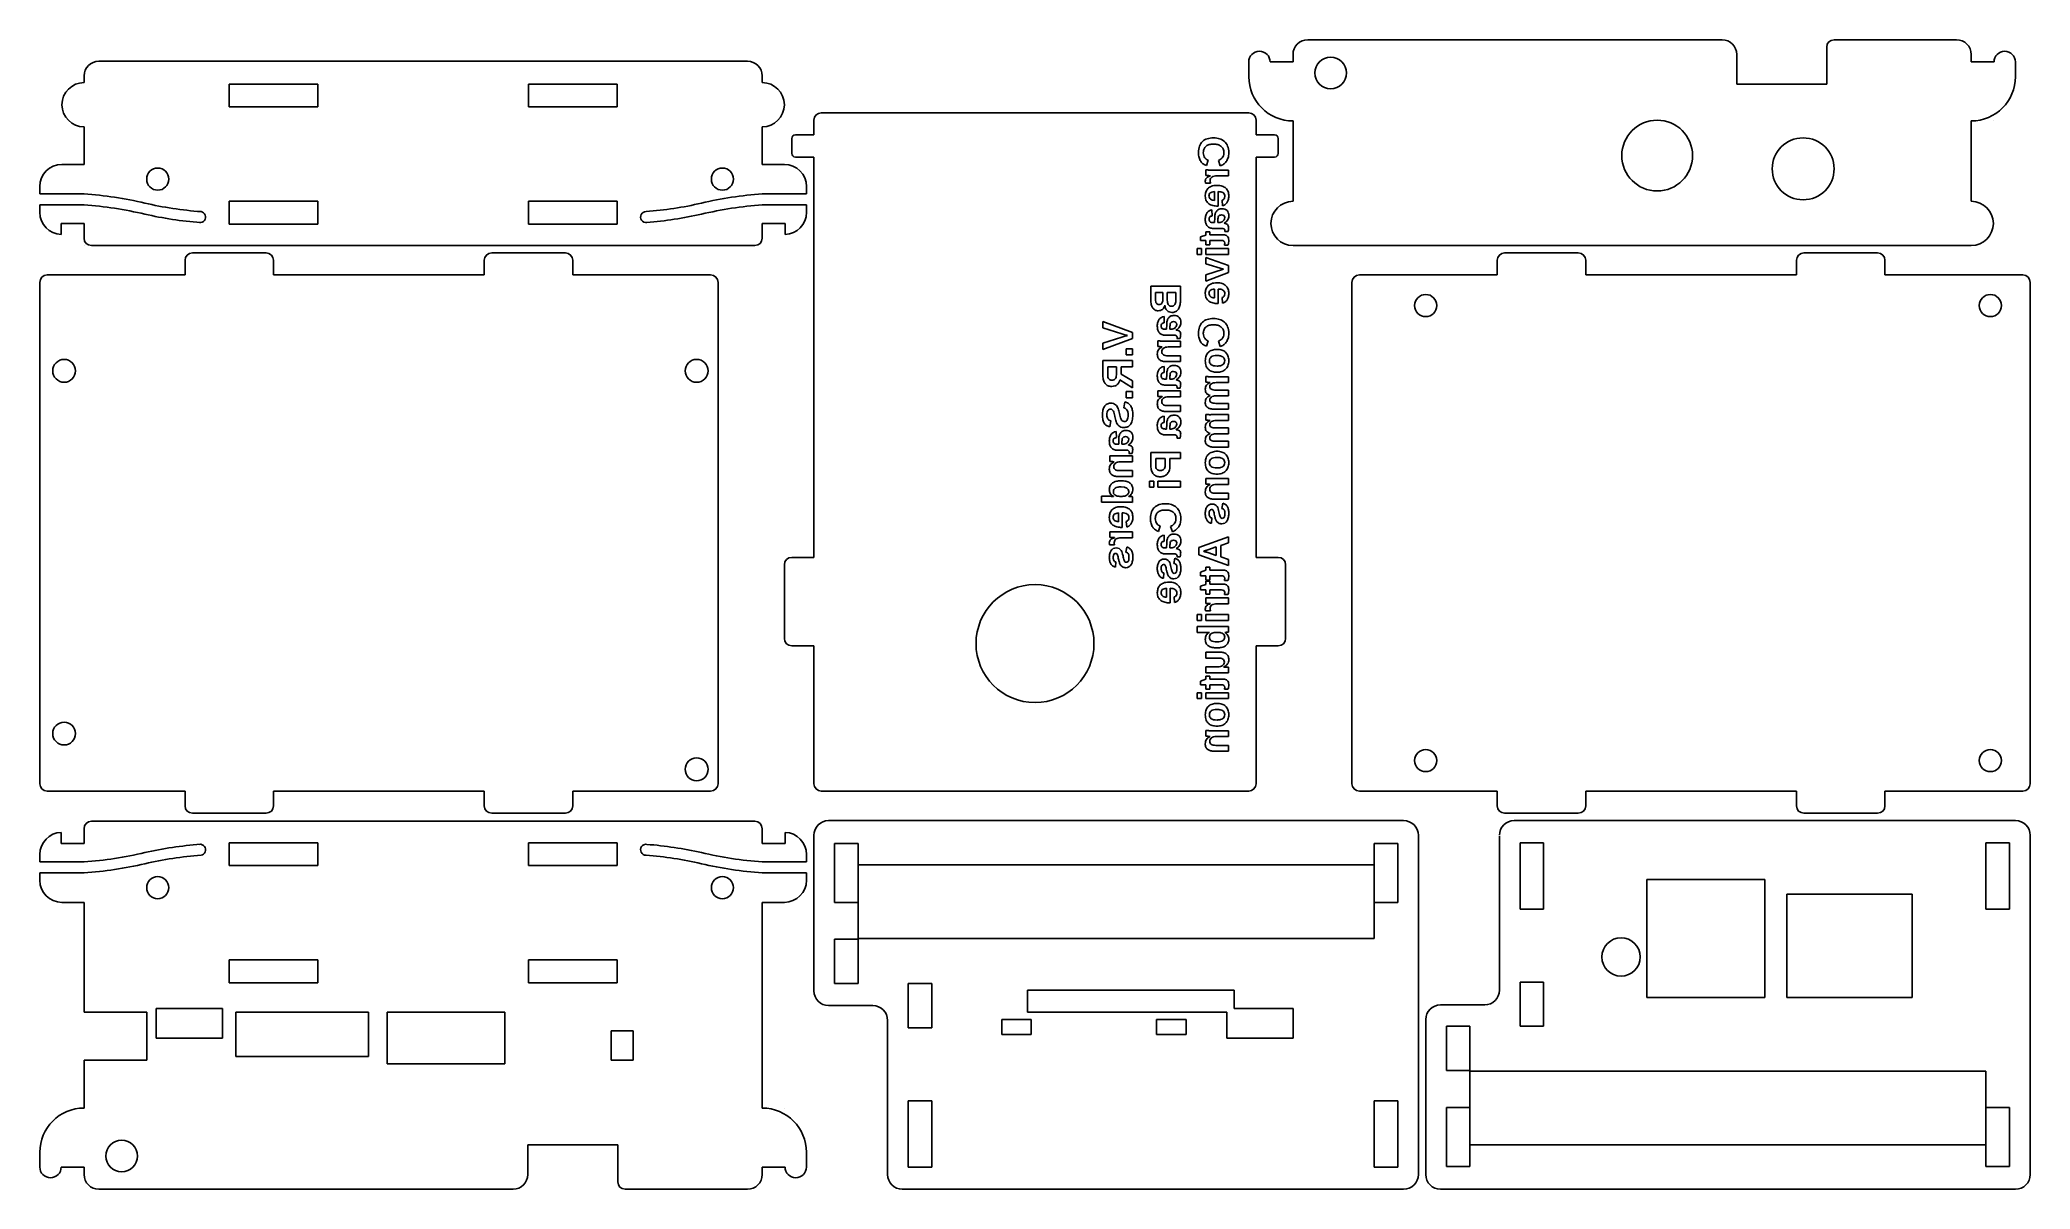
# Model space of a CAD drawing. Header units: millimetres. Extents: x 0 to 270, y 0 to 156.
import ezdxf

# ---------------------------------------------------------------- set-up
doc = ezdxf.new("R2010")
doc.units = ezdxf.units.MM
doc.layers.add('connector cutout', color=1, linetype='Continuous')
doc.layers.add('text', color=2, linetype='Continuous')

msp = doc.modelspace()

# ---------------------------------------------------------------- linework, layer by layer
for p, q in [((172, 155.9), (228.2, 155.9)), ((242.4, 154.9), (242.4, 149.9)), ((243.4, 155.9), (260, 155.9)), ((8, 153), (96, 153)), ((164, 152.9), (164, 150.9)), ((166.9, 152.9), (170, 152.9)), ((170, 153.9), (170, 152.9)), ((230.2, 149.9), (230.2, 153.9)), ((262, 153.9), (262, 152.9)), ((262, 152.9), (265.1, 152.9)), ((268, 150.9), (268, 152.9)), ((6, 150.1), (6, 151)), ((25.7, 149.9), (37.7, 149.9)), ((25.7, 146.8), (25.7, 149.9)), ((37.7, 149.9), (37.7, 146.8)), ((66.3, 149.9), (78.3, 149.9)), ((66.3, 146.8), (66.3, 149.9)), ((78.3, 149.9), (78.3, 146.8)), ((98, 151), (98, 150.1)), ((242.4, 149.9), (230.2, 149.9)), ((37.7, 146.8), (25.7, 146.8)), ((78.3, 146.8), (66.3, 146.8)), ((164, 146), (106, 146)), ((6, 139), (6, 144.1)), ((98, 144.1), (98, 139)), ((105, 145), (105, 143)), ((165, 143), (165, 145)), ((170, 144.9), (170, 134)), ((262, 144.9), (262, 134)), ((265, 144.9), (265, 144.9)), ((102, 140.5), (102, 142.5)), ((105, 143), (102.5, 143)), ((167.5, 143), (165, 143)), ((168, 140.5), (168, 142.5)), ((3, 139), (6, 139)), ((98, 139), (101, 139)), ((105, 140), (102.5, 140)), ((105, 140), (105, 126.3)), ((165, 126.3), (165, 140)), ((167.5, 140), (165, 140)), ((0, 135), (0, 136)), ((0, 135), (6, 135)), ((98, 135), (104, 135)), ((104, 136), (104, 135)), ((0, 132.5), (0, 133.5)), ((0, 133.5), (6, 133.5)), ((25.7, 134), (37.7, 134)), ((25.7, 130.9), (25.7, 134)), ((37.7, 134), (37.7, 130.9)), ((66.3, 134), (78.3, 134)), ((66.3, 130.9), (66.3, 134)), ((78.3, 134), (78.3, 130.9)), ((98, 133.5), (104, 133.5)), ((104, 133.5), (104, 132.5)), ((2.9, 131), (2.9, 129.5)), ((2.9, 131), (6, 131)), ((6, 131), (6, 129)), ((37.7, 130.9), (25.7, 130.9)), ((78.3, 130.9), (66.3, 130.9)), ((98, 131), (98, 129)), ((98, 131), (101.1, 131)), ((101, 131), (101, 131)), ((101.1, 131), (101.1, 129.5)), ((6, 128), (6, 128)), ((97, 128), (7, 128)), ((30.7, 127), (20.7, 127)), ((71.3, 127), (61.3, 127)), ((170, 128), (262, 128)), ((208.7, 127), (198.7, 127)), ((249.3, 127), (239.3, 127)), ((19.7, 126), (19.7, 124)), ((31.7, 124), (31.7, 126)), ((60.3, 126), (60.3, 124)), ((72.3, 124), (72.3, 126)), ((105, 114.3), (105, 126.3)), ((165, 114.3), (165, 126.3)), ((197.7, 126), (197.7, 124)), ((209.7, 124), (209.7, 126)), ((238.3, 126), (238.3, 124)), ((250.3, 124), (250.3, 126)), ((0, 123), (0, 55)), ((19.7, 124), (1, 124)), ((60.3, 124), (31.7, 124)), ((91, 124), (72.3, 124)), ((92, 55), (92, 123)), ((178, 123), (178, 55)), ((197.7, 124), (179, 124)), ((238.3, 124), (209.7, 124)), ((269, 124), (250.3, 124)), ((270, 55), (270, 123)), ((105, 114.3), (105, 85.7)), ((165, 85.7), (165, 114.3)), ((101, 84.7), (101, 74.7)), ((105, 85.7), (102, 85.7)), ((168, 85.7), (165, 85.7)), ((169, 74.7), (169, 84.7)), ((102, 73.7), (105, 73.7)), ((105, 73.7), (105, 55)), ((165, 55), (165, 73.7)), ((165, 73.7), (168, 73.7)), ((1, 54), (19.7, 54)), ((19.7, 54), (19.7, 52)), ((31.7, 54), (60.3, 54)), ((31.7, 52), (31.7, 54)), ((60.3, 54), (60.3, 52)), ((72.3, 54), (91, 54)), ((72.3, 52), (72.3, 54)), ((106, 54), (164, 54)), ((179, 54), (197.7, 54)), ((197.7, 54), (197.7, 52)), ((209.7, 54), (238.3, 54)), ((209.7, 52), (209.7, 54)), ((238.3, 54), (238.3, 52)), ((250.3, 52), (250.3, 54)), ((250.3, 54), (269, 54)), ((6, 49.9), (6, 49.9)), ((6, 46.9), (6, 48.9)), ((97, 49.9), (7, 49.9)), ((20.7, 51), (30.7, 51)), ((61.3, 51), (71.3, 51)), ((98, 46.9), (98, 48.9)), ((107, 50), (185, 50)), ((198.7, 51), (208.7, 51)), ((200, 50), (268, 50)), ((239.3, 51), (249.3, 51)), ((2.9, 46.9), (2.9, 48.4)), ((2.9, 46.9), (6, 46.9)), ((37.7, 47), (25.7, 47)), ((25.7, 47), (25.7, 43.9)), ((37.7, 43.9), (37.7, 47)), ((78.3, 47), (66.3, 47)), ((66.3, 47), (66.3, 43.9)), ((78.3, 43.9), (78.3, 47)), ((98, 46.9), (101.1, 46.9)), ((101, 46.9), (101, 46.9)), ((101.1, 46.9), (101.1, 48.4)), ((105, 48), (105, 26.9)), ((107.8, 46.9), (107.8, 38.9)), ((111, 46.9), (107.8, 46.9)), ((111, 38.9), (111, 46.9)), ((181, 46.9), (181, 38.9)), ((184.2, 46.9), (181, 46.9)), ((184.2, 38.9), (184.2, 46.9)), ((187, 2), (187, 48)), ((198, 27), (198, 47.9)), ((200.8, 47), (204, 47)), ((200.8, 38), (200.8, 47)), ((204, 47), (204, 38)), ((264, 47), (267.2, 47)), ((264, 38), (264, 47)), ((267.2, 47), (267.2, 38)), ((270, 48), (270, 2)), ((0, 45.4), (0, 44.4)), ((0, 44.4), (6, 44.4)), ((25.7, 43.9), (37.7, 43.9)), ((66.3, 43.9), (78.3, 43.9)), ((98, 44.4), (104, 44.4)), ((104, 44.4), (104, 45.4)), ((0, 42.9), (6, 42.9)), ((0, 42.9), (0, 41.9)), ((98, 42.9), (104, 42.9)), ((104, 41.9), (104, 42.9)), ((3, 38.9), (6, 38.9)), ((6, 38.9), (6, 24)), ((98, 11), (98, 38.9)), ((98, 38.9), (101, 38.9)), ((107.8, 38.9), (111, 38.9)), ((181, 38.9), (184.2, 38.9)), ((204, 38), (200.8, 38)), ((267.2, 38), (264, 38)), ((107.8, 27.9), (107.8, 33.9)), ((107.8, 33.9), (111, 33.9)), ((111, 33.9), (111, 27.9)), ((37.7, 31.1), (25.7, 31.1)), ((25.7, 31.1), (25.7, 28)), ((37.7, 28), (37.7, 31.1)), ((78.3, 31.1), (66.3, 31.1)), ((66.3, 31.1), (66.3, 28)), ((78.3, 28), (78.3, 31.1)), ((25.7, 28), (37.7, 28)), ((66.3, 28), (78.3, 28)), ((111, 27.9), (107.8, 27.9)), ((117.8, 21.9), (117.8, 27.9)), ((117.8, 27.9), (121, 27.9)), ((121, 27.9), (121, 21.9)), ((204, 28.1), (200.8, 28.1)), ((200.8, 28.1), (200.8, 22.1)), ((204, 22.1), (204, 28.1)), ((107, 24.9), (113, 24.9)), ((190, 25), (196, 25)), ((14.5, 24), (6, 24)), ((14.5, 17.5), (14.5, 24)), ((115, 22.9), (115, 2)), ((121, 21.9), (117.8, 21.9)), ((188, 2), (188, 23)), ((194, 22.1), (190.8, 22.1)), ((190.8, 22.1), (190.8, 16.1)), ((194, 16.1), (194, 22.1)), ((200.8, 22.1), (204, 22.1)), ((6, 11), (6, 17.5)), ((6, 17.5), (14.5, 17.5)), ((190.8, 16.1), (194, 16.1)), ((101, 11), (101, 11)), ((117.8, 12), (117.8, 3)), ((117.8, 12), (121, 12)), ((121, 3), (121, 12)), ((184.2, 12), (181, 12)), ((181, 3), (181, 12)), ((184.2, 12), (184.2, 3)), ((190.8, 11.1), (194, 11.1)), ((190.8, 3.1), (190.8, 11.1)), ((194, 11.1), (194, 3.1)), ((264, 11.1), (267.2, 11.1)), ((264, 3.1), (264, 11.1)), ((267.2, 11.1), (267.2, 3.1)), ((78.4, 6), (66.2, 6)), ((66.2, 6), (66.2, 2)), ((78.4, 1), (78.4, 6)), ((0, 5), (0, 3)), ((2.9, 3), (6, 3)), ((6, 2), (6, 3)), ((98, 3), (101.1, 3)), ((98, 2), (98, 3)), ((104, 3), (104, 5)), ((121, 3), (117.8, 3)), ((184.2, 3), (181, 3)), ((194, 3.1), (190.8, 3.1)), ((267.2, 3.1), (264, 3.1)), ((117, 0), (185, 0)), ((190, 0), (268, 0)), ((8, 0), (64.2, 0)), ((79.4, 0), (96, 0))]:
    msp.add_line(p, q)
for centre in [(175.1, 151.4), (11.1, 4.5)]:
    msp.add_circle(centre, 2.15)
for centre, radius, start, end in [((165.45, 152.9), 1.45, 0, 180), ((172, 153.9), 2, 90, 180), ((228.2, 153.9), 2, 0, 90), ((243.4, 154.9), 1, 90, 180), ((260, 153.9), 2, 0, 90), ((266.55, 152.9), 1.45, 0, 180), ((8, 151), 2, 90, 180), ((96, 151), 2, 0, 90), ((6, 147.1), 3, 90, 270), ((98, 147.1), 3, 270, 90), ((170, 150.9), 6, 180, 270), ((262, 150.9), 6, 270, 0), ((106, 145), 1, 90, 180), ((164, 145), 1, 0, 90), ((102.5, 142.5), 0.5, 90, 180), ((102.5, 140.5), 0.5, 180, 270), ((167.5, 142.5), 0.5, 0, 90), ((167.5, 140.5), 0.5, 270, 0), ((3, 136), 3, 90, 180), ((101, 136), 3, 0, 90), ((101.34, 85.11), 50, 93.8292, 103.4021), ((3, 132.5), 3, 180, 268.0898), ((2.66, 85.11), 50, 76.5979, 86.1708), ((2.66, 83.61), 50, 76.5979, 86.1708), ((25.53, 182.46), 50, 256.9652, 265.8035), ((21.76, 131.86), 0.742, 261.4779, 81.4808), ((82.24, 131.86), 0.742, 89.9049, 278.6156), ((78.47, 182.46), 50, 274.3248, 283.0355), ((101.34, 83.61), 50, 93.8292, 103.4021), ((101, 132.5), 3, 271.9102, 0), ((170, 131), 3, 90, 270), ((262, 131), 3, 270, 90), ((25.42, 180.99), 50, 257.0929, 265.8021), ((78.58, 180.99), 50, 274.3249, 282.9064), ((7, 129), 1, 180, 270), ((20.7, 126), 1, 90, 180), ((30.7, 126), 1, 0, 90), ((61.3, 126), 1, 90, 180), ((71.3, 126), 1, 0, 90), ((97, 129), 1, 270, 0), ((198.7, 126), 1, 90, 180), ((208.7, 126), 1, 0, 90), ((239.3, 126), 1, 90, 180), ((249.3, 126), 1, 0, 90), ((1, 123), 1, 90, 180), ((91, 123), 1, 0, 90), ((179, 123), 1, 90, 180), ((269, 123), 1, 0, 90), ((102, 84.7), 1, 90, 180), ((168, 84.7), 1, 0, 90), ((102, 74.7), 1, 180, 270), ((168, 74.7), 1, 270, 0), ((1, 55), 1, 180, 270), ((91, 55), 1, 270, 0), ((106, 55), 1, 180, 270), ((164, 55), 1, 270, 0), ((179, 55), 1, 180, 270), ((269, 55), 1, 270, 0), ((20.7, 52), 1, 180, 270), ((30.7, 52), 1, 270, 0), ((61.3, 52), 1, 180, 270), ((71.3, 52), 1, 270, 0), ((198.7, 52), 1, 180, 270), ((208.7, 52), 1, 270, 0), ((239.3, 52), 1, 180, 270), ((249.3, 52), 1, 270, 0), ((7, 48.9), 1, 90, 180), ((97, 48.9), 1, 0, 90), ((107, 48), 2, 90, 180), ((185, 48), 2, 0, 90), ((200, 48), 2, 90, 180), ((268, 48), 2, 0, 90), ((3, 45.4), 3, 91.9102, 180), ((25.42, -3.09), 50, 94.1979, 102.9071), ((21.76, 46.04), 0.742, 278.5192, 98.5221), ((82.24, 46.04), 0.742, 81.3844, 270.0951), ((78.58, -3.09), 50, 77.0936, 85.6751), ((101, 45.4), 3, 0, 88.0898), ((2.66, 94.29), 50, 273.8292, 283.4021), ((2.66, 92.79), 50, 273.8292, 283.4021), ((25.53, -4.56), 50, 94.1965, 103.0348), ((78.47, -4.56), 50, 76.9645, 85.6752), ((101.34, 94.29), 50, 256.5979, 266.1708), ((101.34, 92.79), 50, 256.5979, 266.1708), ((3, 41.9), 3, 180, 270), ((101, 41.9), 3, 270, 0), ((107, 26.9), 2, 180, 270), ((113, 22.9), 2, 0, 90), ((190, 23), 2, 90, 180), ((196, 27), 2, 270, 0), ((6, 5), 6, 90, 180), ((98, 5), 6, 0, 90), ((1.45, 3), 1.45, 180, 0), ((102.55, 3), 1.45, 180, 0), ((8, 2), 2, 180, 270), ((64.2, 2), 2, 270, 0), ((79.4, 1), 1, 180, 270), ((96, 2), 2, 270, 0), ((117, 2), 2, 180, 270), ((185, 2), 2, 270, 0), ((190, 2), 2, 180, 270), ((268, 2), 2, 270, 0)]:
    msp.add_arc(centre, radius, start, end)
at = {"layer": 'connector cutout'}
for p, q in [((111, 34), (111, 44)), ((111, 44), (181, 44)), ((181, 44), (181, 34)), ((218, 26), (218, 42)), ((218, 42), (234, 42)), ((234, 42), (234, 26)), ((237, 26), (237, 40)), ((237, 40), (254, 40)), ((254, 40), (254, 26)), ((181, 34), (111, 34)), ((24.8, 24.5), (15.8, 24.5)), ((15.8, 24.5), (15.8, 20.5)), ((24.8, 20.5), (24.8, 24.5)), ((162, 27), (134, 27)), ((134, 27), (134, 24)), ((162, 24.5), (162, 27)), ((170, 24.5), (162, 24.5)), ((170, 20.5), (170, 24.5)), ((234, 26), (218, 26)), ((254, 26), (237, 26)), ((44.6, 24), (26.6, 24)), ((26.6, 24), (26.6, 18)), ((44.6, 18), (44.6, 24)), ((63.1, 24), (47.1, 24)), ((47.1, 24), (47.1, 17)), ((63.1, 17), (63.1, 24)), ((134.5, 23), (130.5, 23)), ((130.5, 23), (130.5, 21)), ((134, 24), (161, 24)), ((134.5, 21), (134.5, 23)), ((155.5, 23), (151.5, 23)), ((151.5, 23), (151.5, 21)), ((155.5, 21), (155.5, 23)), ((161, 24), (161, 20.5)), ((15.8, 20.5), (24.8, 20.5)), ((80.5, 21.5), (77.5, 21.5)), ((77.5, 21.5), (77.5, 17.5)), ((80.5, 17.5), (80.5, 21.5)), ((130.5, 21), (134.5, 21)), ((151.5, 21), (155.5, 21)), ((161, 20.5), (170, 20.5)), ((26.6, 18), (44.6, 18)), ((47.1, 17), (63.1, 17)), ((77.5, 17.5), (80.5, 17.5)), ((264, 16), (194, 16)), ((194, 16), (194, 6)), ((264, 6), (264, 16)), ((194, 6), (264, 6))]:
    msp.add_line(p, q, dxfattribs=at)
for centre, radius in [((219.4, 140.2), 4.8), ((239.2, 138.4), 4.2), ((16, 137), 1.5), ((92.6, 137), 1.5), ((188, 119.86), 1.5), ((264.6, 119.86), 1.5), ((3.3, 111), 1.55), ((89.1, 111), 1.55), ((135, 74), 8), ((3.3, 61.8), 1.55), ((188, 58.14), 1.5), ((264.6, 58.14), 1.5), ((89.1, 56.95), 1.55), ((16, 40.9), 1.5), ((92.6, 40.9), 1.5), ((214.5, 31.5), 2.6)]:
    msp.add_circle(centre, radius, dxfattribs=at)
at = {"layer": 'text'}
for p, q in [((158.16, 138.26), (158.16, 137.5)), ((158.28, 138.84), (158.48, 139.58)), ((161.23, 138.24), (158.88, 138.24)), ((159.87, 139.52), (160.14, 138.79)), ((161.23, 137.44), (161.23, 138.24)), ((158.14, 136.47), (158.81, 136.47)), ((158.81, 137.46), (158.81, 137.45)), ((159.35, 135.31), (159.35, 134.11)), ((159.72, 137.44), (161.23, 137.44)), ((159.85, 133.34), (159.85, 135.31)), ((159.05, 132.01), (159.01, 132.84)), ((159.82, 133.34), (159.85, 133.34)), ((160.39, 134.14), (160.45, 133.39)), ((158.7, 129.85), (158.16, 129.85)), ((158.16, 129.85), (158.16, 129.42)), ((158.7, 129.46), (158.7, 129.85)), ((159.2, 130.31), (160.32, 130.31)), ((159.37, 131.11), (159.21, 131.11)), ((159.38, 131.77), (159.37, 131.11)), ((159.81, 131.11), (159.81, 131.52)), ((159.96, 131.11), (159.81, 131.11)), ((160.68, 131.01), (160.68, 131.02)), ((160.76, 129.88), (161.19, 129.88)), ((157.6, 127.6), (157.02, 127.6)), ((157.02, 127.6), (157.02, 126.8)), ((158.16, 129.42), (157.44, 129.17)), ((157.44, 129.17), (157.44, 128.68)), ((157.44, 128.68), (158.16, 128.68)), ((157.6, 126.8), (157.6, 127.6)), ((158.16, 128.68), (158.16, 128.09)), ((158.16, 128.09), (158.7, 128.09)), ((161.23, 127.6), (158.16, 127.6)), ((158.16, 127.6), (158.16, 126.8)), ((160.51, 129.46), (158.7, 129.46)), ((158.7, 128.09), (158.7, 128.68)), ((158.7, 128.68), (160.29, 128.68)), ((160.69, 128.06), (161.18, 128.06)), ((161.23, 126.8), (161.23, 127.6)), ((157.02, 126.8), (157.6, 126.8)), ((158.16, 126.8), (161.23, 126.8)), ((161.23, 125.27), (158.16, 126.37)), ((158.16, 126.37), (158.16, 125.53)), ((158.16, 125.53), (160.58, 124.79)), ((160.58, 124.79), (158.16, 124.02)), ((158.16, 123.18), (161.23, 124.32)), ((161.23, 124.32), (161.23, 125.27)), ((154.72, 122.47), (150.72, 122.47)), ((150.72, 122.47), (150.72, 120.64)), ((151.34, 120.68), (151.34, 121.63)), ((151.34, 121.63), (152.33, 121.63)), ((152.33, 121.63), (152.33, 120.67)), ((152.95, 120.57), (152.95, 121.63)), ((152.95, 121.63), (154.1, 121.63)), ((154.1, 121.63), (154.1, 120.54)), ((154.72, 120.47), (154.72, 122.47)), ((158.16, 124.02), (158.16, 123.18)), ((159.35, 122.09), (159.35, 120.9)), ((159.85, 120.13), (159.85, 122.1)), ((159.82, 120.13), (159.85, 120.13)), ((160.39, 120.93), (160.45, 120.18)), ((148.21, 116.22), (144.21, 117.7)), ((144.21, 117.7), (144.21, 116.82)), ((144.21, 116.82), (146.78, 116)), ((148.21, 115.37), (148.21, 116.22)), ((152.54, 117.53), (152.5, 118.36)), ((152.86, 116.63), (152.7, 116.63)), ((152.87, 117.29), (152.86, 116.63)), ((153.3, 116.63), (153.3, 117.04)), ((153.46, 116.63), (153.3, 116.63)), ((154.17, 116.53), (154.17, 116.54)), ((146.78, 115.58), (144.21, 114.76)), ((144.21, 113.9), (148.21, 115.37)), ((144.21, 114.76), (144.21, 113.9)), ((148.21, 113.98), (147.35, 113.98)), ((147.35, 113.98), (147.35, 113.16)), ((148.21, 113.16), (148.21, 113.98)), ((151.65, 115.06), (151.65, 114.3)), ((152.26, 114.26), (152.26, 114.25)), ((154.72, 115.04), (152.34, 115.04)), ((152.69, 115.83), (153.81, 115.83)), ((153.07, 114.24), (154.72, 114.24)), ((154.25, 115.4), (154.68, 115.4)), ((154.72, 114.24), (154.72, 115.04)), ((158.28, 114.34), (158.48, 115.07)), ((159.87, 115.01), (160.14, 114.28)), ((148.21, 112.38), (144.21, 112.38)), ((144.21, 112.38), (144.21, 110.38)), ((144.86, 110.46), (144.86, 111.54)), ((144.86, 111.54), (146.04, 111.54)), ((146.04, 111.54), (146.04, 110.44)), ((146.69, 110.56), (146.69, 111.54)), ((146.69, 111.54), (148.21, 111.54)), ((147.35, 113.16), (148.21, 113.16)), ((148.21, 111.54), (148.21, 112.38)), ((152.54, 110.77), (152.5, 111.6)), ((152.77, 112.25), (154.72, 112.25)), ((154.72, 113.05), (153, 113.05)), ((154.72, 112.25), (154.72, 113.05)), ((146.53, 109.77), (148.21, 108.68)), ((148.21, 109.63), (146.69, 110.56)), ((148.21, 108.18), (147.35, 108.18)), ((147.35, 108.18), (147.35, 107.36)), ((148.21, 108.68), (148.21, 109.63)), ((148.21, 107.36), (148.21, 108.18)), ((151.65, 108.3), (151.65, 107.54)), ((154.72, 108.28), (152.34, 108.28)), ((152.69, 109.07), (153.81, 109.07)), ((152.86, 109.87), (152.7, 109.87)), ((152.87, 110.53), (152.86, 109.87)), ((153.3, 109.87), (153.3, 110.28)), ((153.46, 109.87), (153.3, 109.87)), ((154.17, 109.77), (154.17, 109.79)), ((154.25, 108.64), (154.68, 108.64)), ((154.72, 107.48), (154.72, 108.28)), ((158.16, 110.22), (158.16, 109.46)), ((158.77, 109.43), (158.77, 109.41)), ((161.23, 110.2), (158.84, 110.2)), ((161.23, 108.39), (159.51, 108.39)), ((159.58, 109.4), (161.23, 109.4)), ((161.23, 109.4), (161.23, 110.2)), ((161.23, 107.6), (161.23, 108.39)), ((147.17, 106.8), (147.04, 105.99)), ((147.35, 107.36), (148.21, 107.36)), ((152.26, 107.51), (152.26, 107.49)), ((152.77, 105.49), (154.72, 105.49)), ((154.72, 106.29), (153, 106.29)), ((153.07, 107.48), (154.72, 107.48)), ((154.72, 105.49), (154.72, 106.29)), ((158.77, 107.67), (158.77, 107.65)), ((159.28, 105.8), (161.23, 105.8)), ((161.23, 106.59), (159.51, 106.59)), ((159.55, 107.6), (161.23, 107.6)), ((161.23, 105.8), (161.23, 106.59)), ((145.16, 103.42), (145.27, 104.23)), ((146.04, 101.94), (146, 102.77)), ((152.54, 104.01), (152.5, 104.84)), ((152.86, 103.11), (152.7, 103.11)), ((152.87, 103.77), (152.86, 103.11)), ((153.3, 103.11), (153.3, 103.52)), ((153.46, 103.11), (153.3, 103.11)), ((154.17, 103.01), (154.17, 103.03)), ((158.16, 105.08), (158.16, 104.32)), ((158.77, 104.28), (158.77, 104.27)), ((161.23, 105.06), (158.84, 105.06)), ((161.23, 103.25), (159.51, 103.25)), ((159.58, 104.26), (161.23, 104.26)), ((161.23, 104.26), (161.23, 105.06)), ((161.23, 102.46), (161.23, 103.25)), ((146.35, 101.04), (146.19, 101.04)), ((146.19, 100.24), (147.31, 100.24)), ((146.36, 101.7), (146.35, 101.04)), ((146.79, 101.04), (146.8, 101.45)), ((146.95, 101.04), (146.79, 101.04)), ((147.67, 100.94), (147.67, 100.96)), ((154.72, 99.92), (150.72, 99.92)), ((150.72, 99.92), (150.72, 98.13)), ((152.69, 102.31), (153.81, 102.31)), ((154.25, 101.88), (154.68, 101.88)), ((154.72, 99.09), (154.72, 99.92)), ((158.77, 102.52), (158.77, 102.5)), ((159.28, 100.65), (161.23, 100.65)), ((161.23, 101.44), (159.51, 101.44)), ((159.55, 102.46), (161.23, 102.46)), ((161.23, 100.65), (161.23, 101.44)), ((145.14, 99.47), (145.14, 98.71)), ((145.75, 98.68), (145.75, 98.67)), ((148.21, 99.45), (145.83, 99.45)), ((148.21, 97.46), (146.49, 97.46)), ((146.57, 98.65), (148.21, 98.65)), ((147.74, 99.81), (148.17, 99.81)), ((148.21, 98.65), (148.21, 99.45)), ((148.21, 96.67), (148.21, 97.46)), ((151.37, 98.22), (151.37, 99.09)), ((151.37, 99.09), (152.67, 99.09)), ((152.67, 99.09), (152.67, 98.2)), ((153.31, 98.09), (153.31, 99.09)), ((153.31, 99.09), (154.72, 99.09)), ((146.26, 96.67), (148.21, 96.67)), ((151.1, 96.03), (150.51, 96.03)), ((150.51, 96.03), (150.51, 95.23)), ((150.51, 95.23), (151.1, 95.23)), ((151.1, 95.23), (151.1, 96.03)), ((154.72, 96.03), (151.65, 96.03)), ((151.65, 96.03), (151.65, 95.23)), ((151.65, 95.23), (154.72, 95.23)), ((154.72, 95.23), (154.72, 96.03)), ((158.16, 96.4), (158.16, 95.64)), ((158.77, 95.6), (158.77, 95.59)), ((161.23, 96.38), (158.84, 96.38)), ((159.58, 95.58), (161.23, 95.58)), ((161.23, 95.58), (161.23, 96.38)), ((145.12, 93.98), (144, 93.98)), ((144, 93.98), (144, 93.18)), ((144, 93.18), (147.54, 93.18)), ((145.63, 93.98), (145.63, 93.97)), ((147.71, 93.97), (147.71, 93.98)), ((148.21, 93.16), (148.21, 93.93)), ((159.28, 93.59), (161.23, 93.59)), ((161.23, 94.39), (159.51, 94.39)), ((160.46, 93.05), (160.36, 92.35)), ((161.23, 93.59), (161.23, 94.39)), ((145.14, 89.18), (145.14, 88.42)), ((148.21, 89.16), (145.86, 89.16)), ((146.33, 91.72), (146.33, 90.53)), ((146.81, 89.76), (146.83, 89.76)), ((146.83, 89.76), (146.83, 91.73)), ((147.37, 90.56), (147.44, 89.8)), ((148.21, 88.36), (148.21, 89.16)), ((151.77, 89.22), (151.98, 89.96)), ((153.36, 89.9), (153.63, 89.17)), ((158.93, 90.33), (159, 91.04)), ((145.12, 87.39), (145.79, 87.39)), ((145.8, 88.39), (145.8, 88.37)), ((146.71, 88.36), (148.21, 88.36)), ((147.45, 87.1), (147.34, 86.39)), ((152.54, 87.88), (152.5, 88.71)), ((152.86, 86.98), (152.7, 86.98)), ((152.87, 87.64), (152.86, 86.98)), ((153.3, 86.98), (153.3, 87.39)), ((153.46, 86.98), (153.3, 86.98)), ((154.17, 86.88), (154.17, 86.89)), ((161.23, 88.49), (157.23, 87.03)), ((157.23, 87.03), (157.23, 86.04)), ((158.43, 86.71), (159.58, 87.11)), ((159.58, 87.11), (159.58, 85.96)), ((160.21, 87.29), (161.23, 87.65)), ((160.21, 85.77), (160.21, 87.29)), ((161.23, 87.65), (161.23, 88.49)), ((145.91, 84.38), (145.98, 85.08)), ((152.69, 86.18), (153.81, 86.18)), ((153.95, 85.59), (153.85, 84.89)), ((154.25, 85.75), (154.68, 85.75)), ((157.23, 86.04), (161.23, 84.59)), ((158.16, 83.95), (157.44, 83.7)), ((158.7, 84.37), (158.16, 84.37)), ((158.16, 84.37), (158.16, 83.95)), ((159.58, 85.96), (158.43, 86.35)), ((158.7, 83.98), (158.7, 84.37)), ((160.51, 83.98), (158.7, 83.98)), ((161.23, 85.41), (160.21, 85.77)), ((161.23, 84.59), (161.23, 85.41)), ((152.42, 82.87), (152.49, 83.58)), ((152.84, 81.5), (152.84, 80.3)), ((153.34, 79.53), (153.34, 81.5)), ((157.44, 83.7), (157.44, 83.2)), ((157.44, 83.2), (158.16, 83.2)), ((158.16, 82.03), (157.44, 81.78)), ((157.44, 81.78), (157.44, 81.28)), ((157.44, 81.28), (158.16, 81.28)), ((158.16, 83.2), (158.16, 82.61)), ((158.16, 82.61), (158.7, 82.61)), ((158.7, 82.46), (158.16, 82.46)), ((158.16, 82.46), (158.16, 82.03)), ((158.16, 81.28), (158.16, 80.69)), ((158.7, 82.61), (158.7, 83.2)), ((158.7, 83.2), (160.29, 83.2)), ((158.7, 82.07), (158.7, 82.46)), ((160.51, 82.07), (158.7, 82.07)), ((158.7, 80.69), (158.7, 81.28)), ((158.7, 81.28), (160.29, 81.28)), ((160.69, 82.58), (161.18, 82.58)), ((153.32, 79.53), (153.34, 79.53)), ((153.88, 80.33), (153.94, 79.58)), ((158.14, 78.43), (158.81, 78.43)), ((158.16, 80.69), (158.7, 80.69)), ((158.16, 80.22), (158.16, 79.46)), ((158.81, 79.43), (158.81, 79.42)), ((161.23, 80.2), (158.88, 80.2)), ((159.72, 79.4), (161.23, 79.4)), ((160.69, 80.66), (161.18, 80.66)), ((161.23, 79.4), (161.23, 80.2)), ((157.6, 77.93), (157.02, 77.93)), ((157.02, 77.93), (157.02, 77.14)), ((157.02, 77.14), (157.6, 77.14)), ((160.53, 76.32), (157.02, 76.32)), ((157.02, 76.32), (157.02, 75.52)), ((157.6, 77.14), (157.6, 77.93)), ((161.23, 77.93), (158.16, 77.93)), ((158.16, 77.93), (158.16, 77.14)), ((158.16, 77.14), (161.23, 77.14)), ((161.23, 77.14), (161.23, 77.93)), ((161.23, 75.57), (161.23, 76.34)), ((157.02, 75.52), (158.19, 75.52)), ((158.69, 75.53), (158.69, 75.52)), ((160.74, 75.52), (160.74, 75.53)), ((160.11, 72.83), (158.16, 72.83)), ((158.16, 72.83), (158.16, 72.04)), ((158.16, 72.04), (159.88, 72.04)), ((159.8, 70.85), (158.16, 70.85)), ((158.16, 70.85), (158.16, 70.05)), ((160.62, 70.82), (160.62, 70.84)), ((161.23, 70.03), (161.23, 70.79)), ((158.16, 69.16), (157.44, 68.91)), ((157.44, 68.91), (157.44, 68.41)), ((157.44, 68.41), (158.16, 68.41)), ((158.16, 70.05), (160.54, 70.05)), ((158.7, 69.59), (158.16, 69.59)), ((158.16, 69.59), (158.16, 69.16)), ((158.16, 68.41), (158.16, 67.83)), ((158.16, 67.83), (158.7, 67.83)), ((158.7, 69.2), (158.7, 69.59)), ((160.51, 69.2), (158.7, 69.2)), ((158.7, 67.83), (158.7, 68.41)), ((158.7, 68.41), (160.29, 68.41)), ((160.69, 67.8), (161.18, 67.8)), ((157.6, 67.34), (157.02, 67.34)), ((157.02, 67.34), (157.02, 66.54)), ((157.02, 66.54), (157.6, 66.54)), ((157.6, 66.54), (157.6, 67.34)), ((161.23, 67.34), (158.16, 67.34)), ((158.16, 67.34), (158.16, 66.54)), ((158.16, 66.54), (161.23, 66.54)), ((161.23, 66.54), (161.23, 67.34)), ((158.16, 62.22), (158.16, 61.46)), ((161.23, 62.19), (158.84, 62.19)), ((161.23, 61.4), (161.23, 62.19)), ((158.77, 61.42), (158.77, 61.41)), ((159.28, 59.41), (161.23, 59.41)), ((161.23, 60.2), (159.51, 60.2)), ((159.58, 61.4), (161.23, 61.4)), ((161.23, 59.41), (161.23, 60.2))]:
    msp.add_line(p, q, dxfattribs=at)
for centre, radius, start, end in [((159.16, 149.53), 12.07, 266.6638, 267.6015), ((161.7, 137.11), 2.96, 189.4193, 192.4732), ((160.02, 130.3), 1.24, 346.1081, 351.4706), ((151.59, 99.61), 16.68, 105.7911, 106.7516), ((82.41, -131.99), 256.19, 75.2739, 75.3315), ((157.52, 74.19), 42.78, 103.491, 103.8271), ((152.54, 124.02), 9.76, 266.3566, 267.4264), ((152.34, 130.79), 15.75, 269.2462, 269.9899), ((153.51, 115.83), 1.24, 346.1081, 351.4706), ((152.34, 124.03), 15.75, 269.2462, 269.9899), ((153.51, 109.07), 1.24, 346.1081, 351.4706), ((159.05, 119.18), 9.76, 266.3566, 267.4264), ((158.85, 125.95), 15.75, 269.2462, 269.9899), ((126.4, 100.56), 20.6, 13.0625, 14.0372), ((152.54, 117.26), 9.76, 266.3566, 267.4264), ((162.21, 108.34), 16.76, 192.1053, 193.4079), ((159.05, 114.03), 9.76, 266.3566, 267.4264), ((158.85, 120.8), 15.75, 269.2462, 269.9899), ((147, 100.24), 1.24, 346.1081, 351.4706), ((153.51, 102.31), 1.24, 346.1081, 351.4706), ((146.04, 108.43), 9.76, 266.3566, 267.4264), ((145.83, 115.2), 15.75, 269.2462, 269.9899), ((159.05, 105.36), 9.76, 266.3566, 267.4264), ((158.85, 112.13), 15.75, 269.2462, 269.9899), ((146.14, 100.45), 12.07, 266.6638, 267.6015), ((148.68, 88.03), 2.96, 189.4193, 192.4732), ((154.24, 98.95), 12.93, 287.9672, 288.9027), ((154.24, 74.12), 12.93, 71.0973, 72.0328), ((153.51, 86.17), 1.24, 346.1081, 351.4706), ((159.16, 91.49), 12.07, 266.6638, 267.6015), ((161.7, 79.07), 2.96, 189.4193, 192.4732), ((158.19, 86.82), 11.3, 269.9882, 270.8899), ((157, 123.39), 47.89, 271.8281, 272.0222), ((158.48, 19.93), 50.94, 87.2123, 87.4168), ((158.85, 77.94), 15.75, 269.2462, 269.9899), ((159.05, 71.17), 9.76, 266.3566, 267.4264)]:
    msp.add_arc(centre, radius, start, end, dxfattribs=at)
for points in [[(157.31, 141.49), (157.22, 141.24), (157.17, 140.95), (157.17, 140.61)], [(157.17, 140.61), (157.17, 140.35), (157.2, 140.12), (157.25, 139.92)], [(157.72, 142.11), (157.54, 141.94), (157.41, 141.74), (157.31, 141.49)], [(158.36, 142.47), (158.11, 142.39), (157.9, 142.27), (157.72, 142.11)], [(157.83, 140.59), (157.83, 140.8), (157.86, 140.97), (157.93, 141.12)], [(157.88, 140.21), (157.85, 140.32), (157.83, 140.45), (157.83, 140.59)], [(157.93, 141.12), (157.99, 141.26), (158.08, 141.38), (158.21, 141.48)], [(158.21, 141.48), (158.33, 141.57), (158.47, 141.64), (158.64, 141.68)], [(159.21, 142.59), (158.9, 142.59), (158.62, 142.55), (158.36, 142.47)], [(158.64, 141.68), (158.81, 141.73), (159, 141.75), (159.21, 141.75)], [(160.04, 142.47), (159.79, 142.55), (159.51, 142.59), (159.21, 142.59)], [(159.21, 141.75), (159.42, 141.75), (159.61, 141.73), (159.78, 141.68)], [(159.78, 141.68), (159.96, 141.64), (160.1, 141.57), (160.23, 141.47)], [(160.7, 142.1), (160.52, 142.27), (160.3, 142.39), (160.04, 142.47)], [(160.23, 141.47), (160.35, 141.38), (160.45, 141.26), (160.52, 141.11)], [(160.52, 141.11), (160.59, 140.96), (160.63, 140.78), (160.63, 140.57)], [(160.63, 140.57), (160.63, 140.42), (160.61, 140.28), (160.56, 140.17)], [(161.13, 141.47), (161.03, 141.73), (160.88, 141.94), (160.7, 142.1)], [(161.29, 140.57), (161.29, 140.92), (161.23, 141.22), (161.13, 141.47)], [(161.19, 139.88), (161.25, 140.08), (161.29, 140.31), (161.29, 140.57)], [(157.25, 139.92), (157.31, 139.73), (157.38, 139.56), (157.48, 139.42)], [(157.48, 139.42), (157.58, 139.27), (157.7, 139.16), (157.83, 139.06)], [(157.83, 139.06), (157.97, 138.97), (158.12, 138.89), (158.28, 138.84)], [(158.03, 139.91), (157.97, 140), (157.92, 140.09), (157.88, 140.21)], [(158.24, 139.7), (158.16, 139.76), (158.09, 139.83), (158.03, 139.91)], [(158.27, 138.25), (158.22, 138.25), (158.18, 138.26), (158.16, 138.26)], [(158.48, 139.58), (158.4, 139.61), (158.32, 139.65), (158.24, 139.7)], [(158.46, 138.25), (158.39, 138.25), (158.33, 138.25), (158.27, 138.25)], [(158.67, 138.24), (158.59, 138.24), (158.52, 138.24), (158.46, 138.25)], [(158.88, 138.24), (158.81, 138.24), (158.74, 138.24), (158.67, 138.24)], [(160.14, 139.66), (160.05, 139.6), (159.96, 139.56), (159.87, 139.52)], [(160.39, 139.87), (160.31, 139.78), (160.23, 139.71), (160.14, 139.66)], [(160.14, 138.79), (160.29, 138.85), (160.43, 138.93), (160.56, 139.02)], [(160.56, 140.17), (160.52, 140.05), (160.46, 139.95), (160.39, 139.87)], [(160.56, 139.02), (160.7, 139.12), (160.82, 139.23), (160.93, 139.38)], [(160.93, 139.38), (161.04, 139.52), (161.12, 139.69), (161.19, 139.88)], [(158.15, 137), (158.11, 136.92), (158.1, 136.83), (158.1, 136.72)], [(158.1, 136.72), (158.1, 136.67), (158.1, 136.62), (158.11, 136.58)], [(158.18, 135.25), (158.13, 135.08), (158.1, 134.9), (158.1, 134.7)], [(158.11, 136.58), (158.12, 136.53), (158.13, 136.49), (158.14, 136.47)], [(158.29, 137.19), (158.23, 137.14), (158.18, 137.07), (158.15, 137)], [(158.16, 137.5), (158.18, 137.5), (158.22, 137.49), (158.27, 137.49)], [(158.45, 135.71), (158.33, 135.58), (158.24, 135.43), (158.18, 135.25)], [(158.27, 137.49), (158.33, 137.49), (158.39, 137.48), (158.46, 137.48)], [(158.51, 137.33), (158.43, 137.29), (158.35, 137.25), (158.29, 137.19)], [(158.94, 136.03), (158.74, 135.95), (158.58, 135.85), (158.45, 135.71)], [(158.81, 137.45), (158.7, 137.41), (158.6, 137.37), (158.51, 137.33)], [(158.64, 134.94), (158.67, 135.01), (158.71, 135.07), (158.77, 135.13)], [(158.66, 137.47), (158.72, 137.47), (158.77, 137.46), (158.81, 137.46)], [(158.76, 136.81), (158.76, 137.01), (158.85, 137.16), (159.01, 137.27)], [(158.78, 136.62), (158.77, 136.68), (158.76, 136.74), (158.76, 136.81)], [(158.77, 135.13), (158.83, 135.18), (158.91, 135.22), (159.01, 135.25)], [(159.68, 136.15), (159.39, 136.15), (159.14, 136.11), (158.94, 136.03)], [(159.01, 137.27), (159.17, 137.39), (159.41, 137.44), (159.72, 137.44)], [(159.01, 135.25), (159.1, 135.29), (159.21, 135.3), (159.35, 135.31)], [(160.39, 136.05), (160.19, 136.12), (159.95, 136.15), (159.68, 136.15)], [(159.85, 135.31), (159.98, 135.31), (160.09, 135.3), (160.21, 135.28)], [(160.21, 135.28), (160.32, 135.26), (160.41, 135.22), (160.49, 135.17)], [(160.89, 135.76), (160.76, 135.89), (160.59, 135.98), (160.39, 136.05)], [(160.49, 135.17), (160.57, 135.12), (160.64, 135.05), (160.68, 134.97)], [(161.19, 135.31), (161.12, 135.49), (161.02, 135.64), (160.89, 135.76)], [(161.29, 134.71), (161.29, 134.94), (161.25, 135.13), (161.19, 135.31)], [(158.1, 134.7), (158.1, 134.46), (158.14, 134.25), (158.23, 134.08)], [(158.36, 132.46), (158.27, 132.36), (158.21, 132.23), (158.17, 132.07)], [(158.23, 134.08), (158.31, 133.91), (158.43, 133.77), (158.58, 133.66)], [(158.64, 132.72), (158.53, 132.66), (158.44, 132.57), (158.36, 132.46)], [(158.58, 133.66), (158.73, 133.55), (158.91, 133.47), (159.12, 133.42)], [(158.6, 134.71), (158.6, 134.79), (158.62, 134.87), (158.64, 134.94)], [(158.79, 134.29), (158.67, 134.4), (158.6, 134.54), (158.6, 134.71)], [(159.01, 132.84), (158.88, 132.82), (158.76, 132.78), (158.64, 132.72)], [(159.35, 134.11), (159.1, 134.13), (158.91, 134.19), (158.79, 134.29)], [(159.12, 133.42), (159.34, 133.37), (159.57, 133.34), (159.82, 133.34)], [(159.6, 132.63), (159.52, 132.52), (159.47, 132.39), (159.43, 132.24)], [(159.9, 132.89), (159.78, 132.82), (159.68, 132.74), (159.6, 132.63)], [(160.36, 132.98), (160.18, 132.98), (160.03, 132.95), (159.9, 132.89)], [(160.75, 132.91), (160.64, 132.96), (160.51, 132.98), (160.36, 132.98)], [(160.66, 134.33), (160.6, 134.24), (160.51, 134.18), (160.39, 134.14)], [(160.45, 133.39), (160.54, 133.42), (160.63, 133.47), (160.73, 133.53)], [(160.75, 134.67), (160.75, 134.53), (160.72, 134.42), (160.66, 134.33)], [(160.68, 134.97), (160.73, 134.89), (160.75, 134.79), (160.75, 134.67)], [(160.73, 133.53), (160.83, 133.59), (160.92, 133.67), (161, 133.78)], [(161.05, 132.73), (160.97, 132.81), (160.87, 132.87), (160.75, 132.91)], [(161, 133.78), (161.08, 133.88), (161.15, 134.01), (161.2, 134.16)], [(161.22, 132.43), (161.18, 132.55), (161.12, 132.65), (161.05, 132.73)], [(161.2, 134.16), (161.26, 134.31), (161.29, 134.5), (161.29, 134.71)], [(161.29, 132.03), (161.29, 132.18), (161.27, 132.31), (161.22, 132.43)], [(158.17, 132.07), (158.12, 131.91), (158.1, 131.73), (158.1, 131.52)], [(158.1, 131.52), (158.1, 131.33), (158.12, 131.16), (158.17, 131.01)], [(158.17, 131.01), (158.22, 130.86), (158.29, 130.73), (158.38, 130.63)], [(158.38, 130.63), (158.48, 130.53), (158.59, 130.45), (158.73, 130.39)], [(158.62, 131.55), (158.62, 131.62), (158.62, 131.68), (158.64, 131.73)], [(158.65, 131.36), (158.63, 131.42), (158.62, 131.48), (158.62, 131.55)], [(158.64, 131.73), (158.65, 131.78), (158.67, 131.83), (158.71, 131.87)], [(158.75, 131.22), (158.7, 131.26), (158.67, 131.31), (158.65, 131.36)], [(158.71, 131.87), (158.74, 131.91), (158.78, 131.94), (158.84, 131.96)], [(158.73, 130.39), (158.86, 130.34), (159.02, 130.31), (159.2, 130.31)], [(158.93, 131.14), (158.86, 131.16), (158.79, 131.18), (158.75, 131.22)], [(158.84, 131.96), (158.9, 131.98), (158.97, 132), (159.05, 132.01)], [(159.21, 131.11), (159.1, 131.11), (159.01, 131.12), (158.93, 131.14)], [(159.43, 132.24), (159.4, 132.09), (159.38, 131.93), (159.38, 131.77)], [(159.81, 131.52), (159.82, 131.6), (159.82, 131.68), (159.83, 131.76)], [(159.83, 131.76), (159.84, 131.83), (159.87, 131.9), (159.9, 131.96)], [(159.9, 131.96), (159.93, 132.02), (159.98, 132.06), (160.04, 132.1)], [(160.25, 131.15), (160.15, 131.12), (160.06, 131.11), (159.96, 131.11)], [(160.04, 132.1), (160.11, 132.13), (160.19, 132.15), (160.3, 132.15)], [(160.49, 131.29), (160.42, 131.23), (160.34, 131.19), (160.25, 131.15)], [(160.3, 132.15), (160.44, 132.15), (160.55, 132.11), (160.62, 132.05)], [(160.32, 130.31), (160.39, 130.31), (160.46, 130.31), (160.51, 130.3)], [(160.66, 131.5), (160.62, 131.42), (160.56, 131.35), (160.49, 131.29)], [(160.51, 130.3), (160.57, 130.29), (160.62, 130.28), (160.66, 130.26)], [(160.62, 132.05), (160.69, 131.98), (160.73, 131.89), (160.73, 131.78)], [(160.73, 131.78), (160.73, 131.68), (160.71, 131.58), (160.66, 131.5)], [(160.66, 130.26), (160.7, 130.24), (160.73, 130.22), (160.75, 130.19)], [(160.68, 131.02), (160.87, 131.13), (161.02, 131.27), (161.13, 131.43)], [(161.12, 130.84), (161.02, 130.93), (160.87, 130.99), (160.68, 131.01)], [(160.75, 130.19), (160.76, 130.15), (160.77, 130.11), (160.77, 130.06)], [(160.77, 130.06), (160.77, 130), (160.77, 129.94), (160.76, 129.88)], [(161.26, 130.39), (161.26, 130.59), (161.21, 130.74), (161.12, 130.84)], [(161.13, 131.43), (161.23, 131.6), (161.29, 131.8), (161.29, 132.03)], [(161.19, 129.88), (161.2, 129.93), (161.21, 129.97), (161.22, 130.01)], [(161.24, 130.12), (161.25, 130.16), (161.25, 130.2), (161.26, 130.24)], [(161.26, 130.24), (161.26, 130.28), (161.26, 130.33), (161.26, 130.39)], [(160.29, 128.68), (160.44, 128.68), (160.55, 128.65), (160.62, 128.59)], [(161.09, 129.27), (160.96, 129.4), (160.77, 129.46), (160.51, 129.46)], [(160.62, 128.59), (160.69, 128.53), (160.73, 128.44), (160.73, 128.33)], [(160.72, 128.19), (160.71, 128.15), (160.7, 128.11), (160.69, 128.06)], [(160.73, 128.33), (160.73, 128.28), (160.73, 128.23), (160.72, 128.19)], [(161.28, 128.73), (161.28, 128.97), (161.22, 129.15), (161.09, 129.27)], [(161.18, 128.06), (161.22, 128.16), (161.24, 128.26), (161.26, 128.37)], [(161.26, 128.37), (161.27, 128.48), (161.28, 128.6), (161.28, 128.73)], [(158.18, 122.04), (158.13, 121.87), (158.1, 121.68), (158.1, 121.49)], [(158.45, 122.5), (158.33, 122.37), (158.24, 122.22), (158.18, 122.04)], [(158.94, 122.82), (158.74, 122.74), (158.58, 122.64), (158.45, 122.5)], [(158.6, 121.5), (158.6, 121.58), (158.62, 121.66), (158.64, 121.73)], [(158.79, 121.08), (158.67, 121.19), (158.6, 121.33), (158.6, 121.5)], [(158.64, 121.73), (158.67, 121.8), (158.71, 121.86), (158.77, 121.91)], [(158.77, 121.91), (158.83, 121.97), (158.91, 122.01), (159.01, 122.04)], [(159.68, 122.94), (159.39, 122.94), (159.14, 122.9), (158.94, 122.82)], [(159.01, 122.04), (159.1, 122.07), (159.21, 122.09), (159.35, 122.09)], [(160.39, 122.84), (160.19, 122.91), (159.95, 122.94), (159.68, 122.94)], [(159.85, 122.1), (159.98, 122.1), (160.09, 122.09), (160.21, 122.07)], [(160.21, 122.07), (160.32, 122.04), (160.41, 122.01), (160.49, 121.96)], [(160.89, 122.55), (160.76, 122.68), (160.59, 122.77), (160.39, 122.84)], [(160.49, 121.96), (160.57, 121.9), (160.64, 121.84), (160.68, 121.76)], [(160.68, 121.76), (160.73, 121.68), (160.75, 121.58), (160.75, 121.46)], [(161.19, 122.1), (161.12, 122.28), (161.02, 122.43), (160.89, 122.55)], [(161.29, 121.5), (161.29, 121.72), (161.25, 121.92), (161.19, 122.1)], [(161.2, 120.95), (161.26, 121.1), (161.29, 121.28), (161.29, 121.5)], [(150.72, 120.64), (150.72, 120.4), (150.74, 120.19), (150.78, 120.01)], [(150.78, 120.01), (150.82, 119.82), (150.88, 119.67), (150.97, 119.54)], [(150.97, 119.54), (151.05, 119.41), (151.16, 119.32), (151.28, 119.25)], [(151.28, 119.25), (151.41, 119.18), (151.56, 119.15), (151.73, 119.15)], [(151.46, 120.17), (151.38, 120.28), (151.34, 120.45), (151.34, 120.68)], [(151.84, 120), (151.66, 120), (151.53, 120.05), (151.46, 120.17)], [(151.73, 119.15), (151.95, 119.15), (152.14, 119.22), (152.3, 119.34)], [(152.21, 120.16), (152.13, 120.05), (152, 120), (151.84, 120)], [(152.33, 120.67), (152.33, 120.43), (152.29, 120.26), (152.21, 120.16)], [(152.3, 119.34), (152.46, 119.47), (152.56, 119.66), (152.62, 119.92)], [(152.62, 119.92), (152.66, 119.59), (152.76, 119.35), (152.92, 119.18)], [(152.92, 119.18), (153.09, 119.01), (153.31, 118.92), (153.58, 118.92)], [(152.98, 120.25), (152.96, 120.35), (152.95, 120.46), (152.95, 120.57)], [(153.07, 120), (153.03, 120.07), (153, 120.15), (152.98, 120.25)], [(153.25, 119.83), (153.18, 119.87), (153.12, 119.92), (153.07, 120)], [(153.51, 119.76), (153.41, 119.76), (153.32, 119.78), (153.25, 119.83)], [(153.8, 119.82), (153.72, 119.78), (153.63, 119.76), (153.51, 119.76)], [(153.58, 118.92), (153.78, 118.92), (153.96, 118.96), (154.1, 119.04)], [(153.98, 119.99), (153.93, 119.92), (153.87, 119.86), (153.8, 119.82)], [(154.07, 120.23), (154.05, 120.14), (154.02, 120.05), (153.98, 119.99)], [(154.1, 120.54), (154.1, 120.43), (154.09, 120.33), (154.07, 120.23)], [(154.1, 119.04), (154.25, 119.13), (154.36, 119.24), (154.46, 119.38)], [(154.46, 119.38), (154.55, 119.52), (154.61, 119.68), (154.66, 119.87)], [(154.66, 119.87), (154.7, 120.06), (154.72, 120.26), (154.72, 120.47)], [(158.1, 121.49), (158.1, 121.25), (158.14, 121.04), (158.23, 120.87)], [(158.23, 120.87), (158.31, 120.7), (158.43, 120.56), (158.58, 120.45)], [(158.58, 120.45), (158.73, 120.34), (158.91, 120.26), (159.12, 120.21)], [(159.35, 120.9), (159.1, 120.92), (158.91, 120.98), (158.79, 121.08)], [(159.12, 120.21), (159.34, 120.16), (159.57, 120.13), (159.82, 120.13)], [(160.66, 121.12), (160.6, 121.03), (160.51, 120.97), (160.39, 120.93)], [(160.45, 120.18), (160.54, 120.21), (160.63, 120.26), (160.73, 120.32)], [(160.75, 121.46), (160.75, 121.32), (160.72, 121.21), (160.66, 121.12)], [(160.73, 120.32), (160.83, 120.38), (160.92, 120.46), (161, 120.56)], [(161, 120.56), (161.08, 120.67), (161.15, 120.79), (161.2, 120.95)], [(151.66, 117.59), (151.61, 117.44), (151.59, 117.25), (151.59, 117.04)], [(151.59, 117.04), (151.59, 116.85), (151.62, 116.68), (151.66, 116.53)], [(151.85, 117.99), (151.77, 117.88), (151.7, 117.75), (151.66, 117.59)], [(151.66, 116.53), (151.71, 116.38), (151.78, 116.25), (151.87, 116.15)], [(152.14, 118.24), (152.03, 118.18), (151.93, 118.09), (151.85, 117.99)], [(151.87, 116.15), (151.97, 116.05), (152.08, 115.97), (152.22, 115.91)], [(152.11, 117.08), (152.11, 117.14), (152.12, 117.2), (152.13, 117.25)], [(152.14, 116.88), (152.12, 116.94), (152.11, 117), (152.11, 117.08)], [(152.13, 117.25), (152.14, 117.31), (152.17, 117.35), (152.2, 117.39)], [(152.5, 118.36), (152.37, 118.34), (152.25, 118.3), (152.14, 118.24)], [(152.24, 116.74), (152.19, 116.78), (152.16, 116.83), (152.14, 116.88)], [(152.2, 117.39), (152.23, 117.43), (152.28, 117.46), (152.33, 117.48)], [(152.42, 116.66), (152.35, 116.68), (152.29, 116.71), (152.24, 116.74)], [(152.33, 117.48), (152.39, 117.5), (152.46, 117.52), (152.54, 117.53)], [(152.7, 116.63), (152.59, 116.63), (152.5, 116.64), (152.42, 116.66)], [(152.93, 117.76), (152.89, 117.61), (152.87, 117.46), (152.87, 117.29)], [(153.09, 118.15), (153.02, 118.04), (152.96, 117.91), (152.93, 117.76)], [(153.39, 118.41), (153.27, 118.34), (153.17, 118.26), (153.09, 118.15)], [(153.3, 117.04), (153.31, 117.12), (153.32, 117.2), (153.33, 117.28)], [(153.33, 117.28), (153.34, 117.36), (153.36, 117.42), (153.39, 117.48)], [(153.85, 118.5), (153.67, 118.5), (153.52, 118.47), (153.39, 118.41)], [(153.39, 117.48), (153.42, 117.54), (153.47, 117.58), (153.53, 117.62)], [(153.74, 116.68), (153.65, 116.64), (153.55, 116.63), (153.46, 116.63)], [(153.53, 117.62), (153.6, 117.65), (153.68, 117.67), (153.79, 117.67)], [(153.98, 116.81), (153.91, 116.75), (153.83, 116.71), (153.74, 116.68)], [(153.79, 117.67), (153.94, 117.67), (154.04, 117.64), (154.12, 117.57)], [(154.25, 118.44), (154.13, 118.48), (154, 118.5), (153.85, 118.5)], [(154.16, 117.02), (154.11, 116.94), (154.06, 116.87), (153.98, 116.81)], [(154.12, 117.57), (154.19, 117.5), (154.22, 117.41), (154.22, 117.3)], [(154.22, 117.3), (154.22, 117.2), (154.2, 117.1), (154.16, 117.02)], [(154.17, 116.54), (154.36, 116.65), (154.51, 116.79), (154.62, 116.95)], [(154.61, 116.36), (154.51, 116.45), (154.36, 116.51), (154.17, 116.53)], [(154.54, 118.25), (154.46, 118.33), (154.36, 118.39), (154.25, 118.44)], [(154.72, 117.95), (154.68, 118.07), (154.62, 118.17), (154.54, 118.25)], [(154.76, 115.91), (154.76, 116.11), (154.71, 116.26), (154.61, 116.36)], [(154.62, 116.95), (154.72, 117.12), (154.78, 117.32), (154.78, 117.56)], [(154.78, 117.56), (154.78, 117.7), (154.76, 117.83), (154.72, 117.95)], [(157.31, 116.98), (157.22, 116.73), (157.17, 116.44), (157.17, 116.1)], [(157.17, 116.1), (157.17, 115.84), (157.2, 115.62), (157.25, 115.42)], [(157.72, 117.6), (157.54, 117.44), (157.41, 117.23), (157.31, 116.98)], [(158.36, 117.97), (158.11, 117.89), (157.9, 117.76), (157.72, 117.6)], [(157.83, 116.09), (157.83, 116.29), (157.86, 116.46), (157.93, 116.61)], [(157.93, 116.61), (157.99, 116.76), (158.08, 116.88), (158.21, 116.97)], [(158.21, 116.97), (158.33, 117.06), (158.47, 117.13), (158.64, 117.18)], [(159.21, 118.09), (158.9, 118.09), (158.62, 118.05), (158.36, 117.97)], [(158.64, 117.18), (158.81, 117.22), (159, 117.24), (159.21, 117.24)], [(160.04, 117.97), (159.79, 118.05), (159.51, 118.09), (159.21, 118.09)], [(159.21, 117.24), (159.42, 117.24), (159.61, 117.22), (159.78, 117.18)], [(159.78, 117.18), (159.96, 117.13), (160.1, 117.06), (160.23, 116.97)], [(160.7, 117.6), (160.52, 117.76), (160.3, 117.89), (160.04, 117.97)], [(160.23, 116.97), (160.35, 116.87), (160.45, 116.75), (160.52, 116.6)], [(160.52, 116.6), (160.59, 116.45), (160.63, 116.28), (160.63, 116.07)], [(161.13, 116.97), (161.03, 117.22), (160.88, 117.43), (160.7, 117.6)], [(161.29, 116.07), (161.29, 116.41), (161.23, 116.71), (161.13, 116.97)], [(146.78, 116), (146.87, 115.97), (146.95, 115.95), (147.04, 115.92)], [(147.04, 115.92), (147.13, 115.9), (147.21, 115.87), (147.29, 115.85)], [(147.29, 115.73), (147.22, 115.71), (147.14, 115.69), (147.05, 115.66)], [(151.75, 113.85), (151.64, 113.68), (151.59, 113.49), (151.59, 113.26)], [(151.76, 115.05), (151.71, 115.05), (151.67, 115.06), (151.65, 115.06)], [(151.65, 114.3), (151.67, 114.3), (151.71, 114.29), (151.76, 114.29)], [(152.26, 114.25), (152.03, 114.14), (151.85, 114.01), (151.75, 113.85)], [(151.93, 115.05), (151.87, 115.05), (151.81, 115.05), (151.76, 115.05)], [(151.76, 114.29), (151.81, 114.29), (151.86, 114.28), (151.92, 114.28)], [(152.13, 115.04), (152.06, 115.04), (152, 115.04), (151.93, 115.05)], [(152.11, 114.27), (152.17, 114.27), (152.22, 114.26), (152.26, 114.26)], [(152.19, 113.6), (152.19, 113.69), (152.21, 113.78), (152.25, 113.86)], [(152.25, 113.34), (152.21, 113.41), (152.19, 113.5), (152.19, 113.6)], [(152.22, 115.91), (152.36, 115.86), (152.51, 115.83), (152.69, 115.83)], [(152.25, 113.86), (152.3, 113.94), (152.36, 114.01), (152.43, 114.06)], [(152.43, 114.06), (152.51, 114.12), (152.61, 114.16), (152.72, 114.19)], [(152.72, 114.19), (152.82, 114.23), (152.94, 114.24), (153.07, 114.24)], [(153.81, 115.83), (153.88, 115.83), (153.95, 115.83), (154.01, 115.82)], [(154.01, 115.82), (154.06, 115.81), (154.11, 115.8), (154.15, 115.78)], [(154.15, 115.78), (154.19, 115.76), (154.22, 115.74), (154.24, 115.71)], [(154.24, 115.71), (154.26, 115.67), (154.27, 115.63), (154.27, 115.58)], [(154.27, 115.58), (154.27, 115.52), (154.26, 115.46), (154.25, 115.4)], [(154.68, 115.4), (154.69, 115.45), (154.7, 115.49), (154.71, 115.53)], [(154.74, 115.64), (154.74, 115.68), (154.75, 115.72), (154.75, 115.76)], [(154.75, 115.76), (154.75, 115.81), (154.76, 115.86), (154.76, 115.91)], [(157.25, 115.42), (157.31, 115.22), (157.38, 115.05), (157.48, 114.91)], [(157.48, 114.91), (157.58, 114.77), (157.7, 114.65), (157.83, 114.56)], [(157.88, 115.7), (157.85, 115.82), (157.83, 115.94), (157.83, 116.09)], [(157.83, 114.56), (157.97, 114.46), (158.12, 114.39), (158.28, 114.34)], [(158.03, 115.41), (157.97, 115.49), (157.92, 115.59), (157.88, 115.7)], [(158.24, 115.2), (158.16, 115.25), (158.09, 115.32), (158.03, 115.41)], [(158.55, 113.53), (158.41, 113.4), (158.3, 113.24), (158.22, 113.04)], [(158.48, 115.07), (158.4, 115.1), (158.32, 115.14), (158.24, 115.2)], [(159.06, 113.82), (158.86, 113.75), (158.69, 113.66), (158.55, 113.53)], [(159.69, 113.91), (159.46, 113.91), (159.25, 113.88), (159.06, 113.82)], [(160.34, 113.81), (160.14, 113.88), (159.93, 113.91), (159.69, 113.91)], [(160.14, 115.15), (160.05, 115.1), (159.96, 115.05), (159.87, 115.01)], [(160.39, 115.36), (160.31, 115.28), (160.23, 115.21), (160.14, 115.15)], [(160.14, 114.28), (160.29, 114.34), (160.43, 114.42), (160.56, 114.52)], [(160.84, 113.52), (160.7, 113.65), (160.53, 113.75), (160.34, 113.81)], [(160.56, 115.66), (160.52, 115.55), (160.46, 115.45), (160.39, 115.36)], [(160.63, 116.07), (160.63, 115.91), (160.61, 115.77), (160.56, 115.66)], [(160.56, 114.52), (160.7, 114.61), (160.82, 114.73), (160.93, 114.87)], [(161.17, 113.04), (161.09, 113.23), (160.98, 113.39), (160.84, 113.52)], [(160.93, 114.87), (161.04, 115.01), (161.12, 115.18), (161.19, 115.38)], [(161.19, 115.38), (161.25, 115.57), (161.29, 115.8), (161.29, 116.07)], [(151.59, 113.26), (151.59, 113.08), (151.62, 112.92), (151.68, 112.79)], [(151.66, 110.83), (151.61, 110.68), (151.59, 110.49), (151.59, 110.28)], [(151.85, 111.23), (151.77, 111.12), (151.7, 110.99), (151.66, 110.83)], [(151.68, 112.79), (151.74, 112.67), (151.82, 112.56), (151.93, 112.48)], [(152.14, 111.48), (152.03, 111.42), (151.93, 111.33), (151.85, 111.23)], [(151.93, 112.48), (152.04, 112.4), (152.16, 112.34), (152.31, 112.31)], [(152.5, 111.6), (152.37, 111.58), (152.25, 111.54), (152.14, 111.48)], [(152.2, 110.63), (152.23, 110.67), (152.28, 110.7), (152.33, 110.72)], [(152.41, 113.17), (152.34, 113.21), (152.29, 113.27), (152.25, 113.34)], [(152.31, 112.31), (152.45, 112.27), (152.6, 112.25), (152.77, 112.25)], [(152.33, 110.72), (152.39, 110.75), (152.46, 110.76), (152.54, 110.77)], [(152.67, 113.08), (152.57, 113.1), (152.49, 113.13), (152.41, 113.17)], [(153, 113.05), (152.88, 113.05), (152.77, 113.06), (152.67, 113.08)], [(152.93, 111), (152.89, 110.85), (152.87, 110.7), (152.87, 110.53)], [(153.09, 111.39), (153.02, 111.28), (152.96, 111.15), (152.93, 111)], [(153.39, 111.65), (153.27, 111.58), (153.17, 111.5), (153.09, 111.39)], [(153.33, 110.52), (153.34, 110.6), (153.36, 110.66), (153.39, 110.72)], [(153.85, 111.74), (153.67, 111.74), (153.52, 111.71), (153.39, 111.65)], [(153.39, 110.72), (153.42, 110.78), (153.47, 110.83), (153.53, 110.86)], [(153.53, 110.86), (153.6, 110.89), (153.68, 110.91), (153.79, 110.91)], [(153.79, 110.91), (153.94, 110.91), (154.04, 110.88), (154.12, 110.81)], [(154.25, 111.68), (154.13, 111.72), (154, 111.74), (153.85, 111.74)], [(154.12, 110.81), (154.19, 110.74), (154.22, 110.65), (154.22, 110.54)], [(154.54, 111.49), (154.46, 111.57), (154.36, 111.63), (154.25, 111.68)], [(154.72, 111.19), (154.68, 111.31), (154.62, 111.41), (154.54, 111.49)], [(154.62, 110.19), (154.72, 110.36), (154.78, 110.56), (154.78, 110.8)], [(154.78, 110.8), (154.78, 110.94), (154.76, 111.08), (154.72, 111.19)], [(158.22, 113.04), (158.14, 112.85), (158.1, 112.62), (158.1, 112.36)], [(158.1, 112.36), (158.1, 112.08), (158.14, 111.85), (158.22, 111.65)], [(158.22, 111.65), (158.3, 111.46), (158.41, 111.3), (158.55, 111.17)], [(158.55, 111.17), (158.69, 111.05), (158.86, 110.96), (159.05, 110.9)], [(158.65, 112.35), (158.65, 112.58), (158.73, 112.76), (158.9, 112.89)], [(158.9, 111.83), (158.73, 111.95), (158.65, 112.12), (158.65, 112.35)], [(158.9, 112.89), (159.07, 113.01), (159.33, 113.07), (159.69, 113.07)], [(159.69, 111.65), (159.32, 111.65), (159.06, 111.71), (158.9, 111.83)], [(159.05, 110.9), (159.25, 110.84), (159.46, 110.81), (159.69, 110.81)], [(159.69, 113.07), (159.87, 113.07), (160.03, 113.06), (160.16, 113.02)], [(160.16, 111.7), (160.03, 111.67), (159.87, 111.65), (159.69, 111.65)], [(159.69, 110.81), (159.92, 110.81), (160.14, 110.85), (160.33, 110.91)], [(160.16, 113.02), (160.3, 112.99), (160.41, 112.95), (160.49, 112.88)], [(160.49, 111.84), (160.41, 111.78), (160.3, 111.73), (160.16, 111.7)], [(160.33, 110.91), (160.53, 110.98), (160.7, 111.08), (160.84, 111.21)], [(160.49, 112.88), (160.58, 112.82), (160.64, 112.75), (160.68, 112.67)], [(160.68, 112.07), (160.64, 111.98), (160.58, 111.9), (160.49, 111.84)], [(160.68, 112.67), (160.72, 112.58), (160.74, 112.49), (160.74, 112.38)], [(160.74, 112.38), (160.74, 112.27), (160.72, 112.16), (160.68, 112.07)], [(160.84, 111.21), (160.98, 111.34), (161.09, 111.5), (161.17, 111.69)], [(161.29, 112.38), (161.29, 112.63), (161.25, 112.85), (161.17, 113.04)], [(161.17, 111.69), (161.25, 111.89), (161.29, 112.12), (161.29, 112.38)], [(144.21, 110.38), (144.21, 110.13), (144.24, 109.91), (144.3, 109.72)], [(144.3, 109.72), (144.35, 109.54), (144.43, 109.38), (144.54, 109.26)], [(144.54, 109.26), (144.64, 109.13), (144.76, 109.04), (144.91, 108.98)], [(145.01, 109.92), (144.91, 110.05), (144.86, 110.23), (144.86, 110.46)], [(144.91, 108.98), (145.06, 108.91), (145.22, 108.88), (145.41, 108.88)], [(145.44, 109.73), (145.24, 109.73), (145.1, 109.79), (145.01, 109.92)], [(145.41, 108.88), (145.55, 108.88), (145.69, 108.91), (145.82, 108.95)], [(145.68, 109.77), (145.61, 109.74), (145.53, 109.73), (145.44, 109.73)], [(145.88, 109.9), (145.82, 109.84), (145.76, 109.8), (145.68, 109.77)], [(145.82, 108.95), (145.94, 108.99), (146.05, 109.06), (146.15, 109.13)], [(146, 110.12), (145.97, 110.03), (145.93, 109.96), (145.88, 109.9)], [(146.04, 110.44), (146.04, 110.32), (146.03, 110.21), (146, 110.12)], [(146.15, 109.13), (146.24, 109.21), (146.32, 109.31), (146.39, 109.41)], [(146.39, 109.41), (146.45, 109.52), (146.5, 109.64), (146.53, 109.77)], [(151.59, 110.28), (151.59, 110.09), (151.62, 109.92), (151.66, 109.77)], [(151.76, 108.29), (151.71, 108.3), (151.67, 108.3), (151.65, 108.3)], [(151.66, 109.77), (151.71, 109.62), (151.78, 109.5), (151.87, 109.39)], [(151.93, 108.29), (151.87, 108.29), (151.81, 108.29), (151.76, 108.29)], [(151.87, 109.39), (151.97, 109.29), (152.08, 109.21), (152.22, 109.15)], [(152.13, 108.28), (152.06, 108.28), (152, 108.28), (151.93, 108.29)], [(152.11, 110.32), (152.11, 110.38), (152.12, 110.44), (152.13, 110.49)], [(152.14, 110.13), (152.12, 110.18), (152.11, 110.25), (152.11, 110.32)], [(152.13, 110.49), (152.14, 110.55), (152.17, 110.59), (152.2, 110.63)], [(152.24, 109.98), (152.19, 110.02), (152.16, 110.07), (152.14, 110.13)], [(152.22, 109.15), (152.36, 109.1), (152.51, 109.07), (152.69, 109.07)], [(152.42, 109.9), (152.35, 109.92), (152.29, 109.95), (152.24, 109.98)], [(152.7, 109.87), (152.59, 109.87), (152.5, 109.88), (152.42, 109.9)], [(153.3, 110.28), (153.31, 110.36), (153.32, 110.44), (153.33, 110.52)], [(153.74, 109.92), (153.65, 109.88), (153.55, 109.87), (153.46, 109.87)], [(153.98, 110.05), (153.91, 109.99), (153.83, 109.95), (153.74, 109.92)], [(153.81, 109.07), (153.88, 109.07), (153.95, 109.07), (154.01, 109.06)], [(154.16, 110.26), (154.11, 110.18), (154.06, 110.11), (153.98, 110.05)], [(154.01, 109.06), (154.06, 109.05), (154.11, 109.04), (154.15, 109.02)], [(154.15, 109.02), (154.19, 109.01), (154.22, 108.98), (154.24, 108.95)], [(154.22, 110.54), (154.22, 110.44), (154.2, 110.35), (154.16, 110.26)], [(154.17, 109.79), (154.36, 109.89), (154.51, 110.03), (154.62, 110.19)], [(154.61, 109.6), (154.51, 109.69), (154.36, 109.75), (154.17, 109.77)], [(154.24, 108.95), (154.26, 108.91), (154.27, 108.87), (154.27, 108.82)], [(154.27, 108.82), (154.27, 108.76), (154.26, 108.7), (154.25, 108.64)], [(154.76, 109.15), (154.76, 109.35), (154.71, 109.5), (154.61, 109.6)], [(154.68, 108.64), (154.69, 108.69), (154.7, 108.73), (154.71, 108.77)], [(154.74, 108.88), (154.74, 108.92), (154.75, 108.96), (154.75, 109)], [(154.75, 109), (154.75, 109.05), (154.76, 109.1), (154.76, 109.15)], [(158.26, 109.05), (158.15, 108.9), (158.1, 108.72), (158.1, 108.52)], [(158.1, 108.52), (158.1, 108.29), (158.15, 108.1), (158.27, 107.95)], [(158.27, 110.22), (158.22, 110.22), (158.18, 110.22), (158.16, 110.22)], [(158.16, 109.46), (158.18, 109.46), (158.22, 109.46), (158.27, 109.45)], [(158.77, 109.41), (158.53, 109.32), (158.36, 109.19), (158.26, 109.05)], [(158.44, 110.21), (158.38, 110.21), (158.32, 110.21), (158.27, 110.22)], [(158.27, 109.45), (158.32, 109.45), (158.37, 109.44), (158.43, 109.44)], [(158.64, 110.2), (158.57, 110.2), (158.5, 110.21), (158.44, 110.21)], [(158.61, 109.43), (158.68, 109.43), (158.73, 109.43), (158.77, 109.43)], [(158.7, 108.86), (158.7, 108.94), (158.72, 109.01), (158.76, 109.08)], [(158.76, 108.64), (158.72, 108.7), (158.7, 108.77), (158.7, 108.86)], [(158.76, 109.08), (158.8, 109.15), (158.86, 109.2), (158.94, 109.25)], [(158.92, 108.5), (158.85, 108.53), (158.8, 108.58), (158.76, 108.64)], [(159.18, 108.42), (159.08, 108.43), (158.99, 108.46), (158.92, 108.5)], [(158.94, 109.25), (159.02, 109.3), (159.11, 109.34), (159.22, 109.36)], [(159.51, 108.39), (159.39, 108.39), (159.28, 108.4), (159.18, 108.42)], [(159.22, 109.36), (159.33, 109.39), (159.45, 109.4), (159.58, 109.4)], [(144.22, 105.66), (144.17, 105.46), (144.15, 105.25), (144.15, 105.02)], [(144.41, 106.16), (144.32, 106.02), (144.26, 105.85), (144.22, 105.66)], [(144.76, 106.49), (144.62, 106.41), (144.5, 106.3), (144.41, 106.16)], [(144.75, 105.03), (144.75, 105.18), (144.76, 105.3), (144.79, 105.4)], [(145.27, 106.61), (145.07, 106.61), (144.9, 106.57), (144.76, 106.49)], [(144.79, 105.4), (144.81, 105.5), (144.85, 105.58), (144.89, 105.63)], [(144.89, 105.63), (144.93, 105.69), (144.98, 105.73), (145.04, 105.76)], [(145.04, 105.76), (145.1, 105.78), (145.16, 105.8), (145.22, 105.8)], [(145.22, 105.8), (145.32, 105.8), (145.4, 105.77), (145.47, 105.72)], [(145.65, 106.55), (145.54, 106.59), (145.42, 106.61), (145.27, 106.61)], [(145.47, 105.72), (145.53, 105.68), (145.58, 105.61), (145.63, 105.53)], [(145.63, 105.53), (145.67, 105.44), (145.7, 105.34), (145.73, 105.22)], [(145.93, 106.4), (145.85, 106.47), (145.76, 106.52), (145.65, 106.55)], [(146.14, 106.17), (146.08, 106.26), (146.02, 106.34), (145.93, 106.4)], [(146.28, 105.88), (146.24, 105.98), (146.19, 106.08), (146.14, 106.17)], [(146.38, 105.56), (146.35, 105.67), (146.32, 105.78), (146.28, 105.88)], [(147.04, 105.99), (147.13, 105.97), (147.21, 105.93), (147.28, 105.89)], [(147.64, 106.6), (147.51, 106.69), (147.35, 106.76), (147.17, 106.8)], [(147.28, 105.89), (147.36, 105.85), (147.42, 105.79), (147.47, 105.71)], [(147.47, 105.71), (147.53, 105.63), (147.57, 105.54), (147.6, 105.42)], [(147.6, 105.42), (147.63, 105.31), (147.64, 105.17), (147.64, 105.01)], [(147.99, 106.25), (147.9, 106.4), (147.78, 106.51), (147.64, 106.6)], [(148.2, 105.73), (148.15, 105.93), (148.08, 106.11), (147.99, 106.25)], [(148.27, 105.03), (148.27, 105.29), (148.25, 105.53), (148.2, 105.73)], [(151.75, 107.09), (151.64, 106.92), (151.59, 106.73), (151.59, 106.51)], [(151.59, 106.51), (151.59, 106.32), (151.62, 106.16), (151.68, 106.04)], [(151.65, 107.54), (151.67, 107.54), (151.71, 107.53), (151.76, 107.53)], [(151.68, 106.04), (151.74, 105.91), (151.82, 105.8), (151.93, 105.72)], [(152.26, 107.49), (152.03, 107.39), (151.85, 107.25), (151.75, 107.09)], [(151.76, 107.53), (151.81, 107.53), (151.86, 107.52), (151.92, 107.52)], [(151.93, 105.72), (152.04, 105.64), (152.16, 105.58), (152.31, 105.55)], [(152.11, 107.51), (152.17, 107.51), (152.22, 107.51), (152.26, 107.51)], [(152.19, 106.84), (152.19, 106.93), (152.21, 107.02), (152.25, 107.1)], [(152.25, 106.58), (152.21, 106.65), (152.19, 106.74), (152.19, 106.84)], [(152.25, 107.1), (152.3, 107.18), (152.36, 107.25), (152.43, 107.3)], [(152.41, 106.41), (152.34, 106.46), (152.29, 106.51), (152.25, 106.58)], [(152.31, 105.55), (152.45, 105.51), (152.6, 105.49), (152.77, 105.49)], [(152.67, 106.32), (152.57, 106.34), (152.49, 106.37), (152.41, 106.41)], [(152.43, 107.3), (152.51, 107.36), (152.61, 107.4), (152.72, 107.44)], [(153, 106.29), (152.88, 106.29), (152.77, 106.3), (152.67, 106.32)], [(152.72, 107.44), (152.82, 107.47), (152.94, 107.48), (153.07, 107.48)], [(158.13, 107.01), (158.11, 106.92), (158.1, 106.82), (158.1, 106.72)], [(158.1, 106.72), (158.1, 106.55), (158.13, 106.41), (158.19, 106.29)], [(158.24, 107.26), (158.19, 107.18), (158.15, 107.1), (158.13, 107.01)], [(158.19, 106.29), (158.25, 106.17), (158.33, 106.08), (158.44, 106.01)], [(158.45, 107.47), (158.36, 107.41), (158.3, 107.34), (158.24, 107.26)], [(158.27, 107.95), (158.38, 107.81), (158.55, 107.72), (158.77, 107.67)], [(158.44, 106.01), (158.54, 105.93), (158.67, 105.88), (158.81, 105.85)], [(158.77, 107.65), (158.64, 107.59), (158.53, 107.53), (158.45, 107.47)], [(158.7, 107.06), (158.7, 107.14), (158.72, 107.21), (158.76, 107.27)], [(158.76, 106.84), (158.72, 106.9), (158.7, 106.97), (158.7, 107.06)], [(158.76, 107.27), (158.8, 107.34), (158.86, 107.4), (158.93, 107.44)], [(158.92, 106.69), (158.85, 106.73), (158.8, 106.78), (158.76, 106.84)], [(158.81, 105.85), (158.96, 105.81), (159.11, 105.8), (159.28, 105.8)], [(159.18, 106.61), (159.08, 106.63), (158.99, 106.66), (158.92, 106.69)], [(158.93, 107.44), (159.01, 107.49), (159.09, 107.53), (159.2, 107.56)], [(159.51, 106.59), (159.39, 106.59), (159.28, 106.6), (159.18, 106.61)], [(159.2, 107.56), (159.3, 107.58), (159.42, 107.6), (159.55, 107.6)], [(144.15, 105.02), (144.15, 104.76), (144.17, 104.53), (144.21, 104.35)], [(144.21, 104.35), (144.25, 104.16), (144.32, 104), (144.4, 103.88)], [(144.4, 103.88), (144.48, 103.75), (144.59, 103.65), (144.71, 103.58)], [(144.71, 103.58), (144.84, 103.51), (144.99, 103.45), (145.16, 103.42)], [(144.88, 104.48), (144.79, 104.61), (144.75, 104.8), (144.75, 105.03)], [(145.27, 104.23), (145.09, 104.27), (144.96, 104.36), (144.88, 104.48)], [(145.63, 102.65), (145.52, 102.59), (145.42, 102.51), (145.34, 102.4)], [(146, 102.77), (145.86, 102.75), (145.74, 102.71), (145.63, 102.65)], [(145.73, 105.22), (145.76, 105.1), (145.79, 104.97), (145.82, 104.83)], [(145.91, 104.46), (145.94, 104.34), (145.97, 104.22), (146.01, 104.11)], [(146.01, 104.11), (146.05, 103.99), (146.1, 103.89), (146.15, 103.79)], [(146.15, 103.79), (146.21, 103.7), (146.28, 103.61), (146.36, 103.54)], [(146.36, 103.54), (146.45, 103.47), (146.54, 103.42), (146.66, 103.37)], [(146.55, 104.81), (146.52, 104.94), (146.49, 105.07), (146.46, 105.22)], [(146.67, 104.46), (146.62, 104.56), (146.58, 104.68), (146.55, 104.81)], [(146.89, 102.82), (146.76, 102.76), (146.66, 102.67), (146.58, 102.56)], [(146.66, 103.37), (146.77, 103.33), (146.91, 103.31), (147.06, 103.31)], [(146.84, 104.22), (146.77, 104.28), (146.71, 104.36), (146.67, 104.46)], [(147.11, 104.13), (147, 104.13), (146.91, 104.16), (146.84, 104.22)], [(147.34, 102.91), (147.16, 102.91), (147.01, 102.88), (146.89, 102.82)], [(147.06, 103.31), (147.24, 103.31), (147.41, 103.35), (147.56, 103.41)], [(147.51, 104.35), (147.43, 104.2), (147.29, 104.13), (147.11, 104.13)], [(147.74, 102.85), (147.62, 102.89), (147.49, 102.91), (147.34, 102.91)], [(147.64, 105.01), (147.64, 104.72), (147.6, 104.51), (147.51, 104.35)], [(147.56, 103.41), (147.7, 103.48), (147.83, 103.58), (147.94, 103.72)], [(148.03, 102.66), (147.95, 102.74), (147.85, 102.8), (147.74, 102.85)], [(147.94, 103.72), (148.04, 103.86), (148.13, 104.04), (148.18, 104.25)], [(148.21, 102.36), (148.17, 102.48), (148.11, 102.58), (148.03, 102.66)], [(148.18, 104.25), (148.24, 104.47), (148.27, 104.73), (148.27, 105.03)], [(151.66, 104.07), (151.61, 103.92), (151.59, 103.73), (151.59, 103.52)], [(151.59, 103.52), (151.59, 103.33), (151.62, 103.16), (151.66, 103.01)], [(151.85, 104.47), (151.77, 104.36), (151.7, 104.23), (151.66, 104.07)], [(151.66, 103.01), (151.71, 102.86), (151.78, 102.74), (151.87, 102.63)], [(152.14, 104.72), (152.03, 104.66), (151.93, 104.58), (151.85, 104.47)], [(151.87, 102.63), (151.97, 102.53), (152.08, 102.45), (152.22, 102.39)], [(152.11, 103.56), (152.11, 103.62), (152.12, 103.68), (152.13, 103.74)], [(152.14, 103.37), (152.12, 103.42), (152.11, 103.49), (152.11, 103.56)], [(152.13, 103.74), (152.14, 103.79), (152.17, 103.83), (152.2, 103.87)], [(152.5, 104.84), (152.37, 104.82), (152.25, 104.78), (152.14, 104.72)], [(152.24, 103.23), (152.19, 103.26), (152.16, 103.31), (152.14, 103.37)], [(152.2, 103.87), (152.23, 103.91), (152.28, 103.94), (152.33, 103.96)], [(152.42, 103.14), (152.35, 103.16), (152.29, 103.19), (152.24, 103.23)], [(152.33, 103.96), (152.39, 103.99), (152.46, 104), (152.54, 104.01)], [(152.7, 103.11), (152.59, 103.11), (152.5, 103.12), (152.42, 103.14)], [(152.93, 104.24), (152.89, 104.09), (152.87, 103.94), (152.87, 103.77)], [(153.09, 104.63), (153.02, 104.52), (152.96, 104.39), (152.93, 104.24)], [(153.39, 104.89), (153.27, 104.83), (153.17, 104.74), (153.09, 104.63)], [(153.3, 103.52), (153.31, 103.6), (153.32, 103.68), (153.33, 103.76)], [(153.33, 103.76), (153.34, 103.84), (153.36, 103.91), (153.39, 103.96)], [(153.85, 104.98), (153.67, 104.98), (153.52, 104.95), (153.39, 104.89)], [(153.39, 103.96), (153.42, 104.02), (153.47, 104.07), (153.53, 104.1)], [(153.74, 103.16), (153.65, 103.13), (153.55, 103.11), (153.46, 103.11)], [(153.53, 104.1), (153.6, 104.13), (153.68, 104.15), (153.79, 104.15)], [(153.98, 103.29), (153.91, 103.24), (153.83, 103.19), (153.74, 103.16)], [(153.79, 104.15), (153.94, 104.15), (154.04, 104.12), (154.12, 104.05)], [(154.25, 104.92), (154.13, 104.96), (154, 104.98), (153.85, 104.98)], [(154.16, 103.5), (154.11, 103.42), (154.06, 103.35), (153.98, 103.29)], [(154.12, 104.05), (154.19, 103.98), (154.22, 103.89), (154.22, 103.78)], [(154.22, 103.78), (154.22, 103.68), (154.2, 103.59), (154.16, 103.5)], [(154.17, 103.03), (154.36, 103.13), (154.51, 103.27), (154.62, 103.43)], [(154.61, 102.84), (154.51, 102.93), (154.36, 102.99), (154.17, 103.01)], [(154.54, 104.73), (154.46, 104.81), (154.36, 104.87), (154.25, 104.92)], [(154.72, 104.43), (154.68, 104.55), (154.62, 104.65), (154.54, 104.73)], [(154.76, 102.39), (154.76, 102.59), (154.71, 102.74), (154.61, 102.84)], [(154.62, 103.43), (154.72, 103.6), (154.78, 103.8), (154.78, 104.04)], [(154.78, 104.04), (154.78, 104.19), (154.76, 104.32), (154.72, 104.43)], [(158.26, 103.9), (158.15, 103.76), (158.1, 103.58), (158.1, 103.38)], [(158.1, 103.38), (158.1, 103.14), (158.15, 102.95), (158.27, 102.81)], [(158.27, 105.07), (158.22, 105.07), (158.18, 105.07), (158.16, 105.08)], [(158.16, 104.32), (158.18, 104.31), (158.22, 104.31), (158.27, 104.31)], [(158.77, 104.27), (158.53, 104.17), (158.36, 104.05), (158.26, 103.9)], [(158.44, 105.06), (158.38, 105.07), (158.32, 105.07), (158.27, 105.07)], [(158.27, 104.31), (158.32, 104.3), (158.37, 104.3), (158.43, 104.3)], [(158.27, 102.81), (158.38, 102.67), (158.55, 102.57), (158.77, 102.52)], [(158.64, 105.06), (158.57, 105.06), (158.5, 105.06), (158.44, 105.06)], [(158.61, 104.29), (158.68, 104.28), (158.73, 104.28), (158.77, 104.28)], [(158.7, 103.71), (158.7, 103.79), (158.72, 103.87), (158.76, 103.93)], [(158.76, 103.5), (158.72, 103.56), (158.7, 103.63), (158.7, 103.71)], [(158.76, 103.93), (158.8, 104), (158.86, 104.06), (158.94, 104.11)], [(158.92, 103.35), (158.85, 103.39), (158.8, 103.44), (158.76, 103.5)], [(159.18, 103.27), (159.08, 103.29), (158.99, 103.31), (158.92, 103.35)], [(158.94, 104.11), (159.02, 104.15), (159.11, 104.19), (159.22, 104.22)], [(159.51, 103.25), (159.39, 103.25), (159.28, 103.26), (159.18, 103.27)], [(159.22, 104.22), (159.33, 104.24), (159.45, 104.26), (159.58, 104.26)], [(145.15, 102), (145.11, 101.85), (145.08, 101.66), (145.08, 101.45)], [(145.08, 101.45), (145.08, 101.26), (145.11, 101.09), (145.16, 100.94)], [(145.34, 102.4), (145.26, 102.29), (145.2, 102.16), (145.15, 102)], [(145.16, 100.94), (145.2, 100.79), (145.27, 100.67), (145.37, 100.56)], [(145.37, 100.56), (145.46, 100.46), (145.58, 100.38), (145.71, 100.32)], [(145.6, 101.49), (145.6, 101.55), (145.61, 101.61), (145.62, 101.67)], [(145.63, 101.3), (145.61, 101.35), (145.6, 101.42), (145.6, 101.49)], [(145.62, 101.67), (145.63, 101.72), (145.66, 101.76), (145.69, 101.8)], [(145.73, 101.16), (145.68, 101.19), (145.65, 101.24), (145.63, 101.3)], [(145.69, 101.8), (145.72, 101.84), (145.77, 101.87), (145.82, 101.89)], [(145.71, 100.32), (145.85, 100.27), (146.01, 100.24), (146.19, 100.24)], [(145.91, 101.07), (145.84, 101.09), (145.78, 101.12), (145.73, 101.16)], [(145.82, 101.89), (145.88, 101.92), (145.95, 101.93), (146.04, 101.94)], [(146.19, 101.04), (146.08, 101.04), (145.99, 101.05), (145.91, 101.07)], [(146.42, 102.17), (146.38, 102.02), (146.36, 101.87), (146.36, 101.7)], [(146.58, 102.56), (146.51, 102.45), (146.45, 102.32), (146.42, 102.17)], [(146.8, 101.45), (146.8, 101.53), (146.81, 101.61), (146.82, 101.69)], [(146.82, 101.69), (146.83, 101.77), (146.85, 101.84), (146.88, 101.89)], [(146.88, 101.89), (146.92, 101.95), (146.96, 102), (147.03, 102.03)], [(147.23, 101.09), (147.14, 101.06), (147.04, 101.04), (146.95, 101.04)], [(147.03, 102.03), (147.09, 102.06), (147.17, 102.08), (147.28, 102.08)], [(147.48, 101.22), (147.41, 101.17), (147.32, 101.12), (147.23, 101.09)], [(147.28, 102.08), (147.43, 102.08), (147.54, 102.05), (147.61, 101.98)], [(147.31, 100.24), (147.38, 100.24), (147.44, 100.24), (147.5, 100.23)], [(147.65, 101.43), (147.6, 101.35), (147.55, 101.28), (147.48, 101.22)], [(147.5, 100.23), (147.55, 100.23), (147.6, 100.21), (147.64, 100.2)], [(147.61, 101.98), (147.68, 101.91), (147.71, 101.82), (147.71, 101.71)], [(147.64, 100.2), (147.68, 100.18), (147.71, 100.15), (147.73, 100.12)], [(147.71, 101.71), (147.71, 101.61), (147.69, 101.52), (147.65, 101.43)], [(147.67, 100.96), (147.86, 101.06), (148.01, 101.2), (148.11, 101.36)], [(148.1, 100.77), (148, 100.86), (147.86, 100.92), (147.67, 100.94)], [(147.73, 100.12), (147.75, 100.09), (147.76, 100.04), (147.76, 99.99)], [(147.76, 99.99), (147.76, 99.93), (147.75, 99.87), (147.74, 99.81)], [(148.25, 100.32), (148.25, 100.53), (148.2, 100.67), (148.1, 100.77)], [(148.11, 101.36), (148.22, 101.53), (148.27, 101.73), (148.27, 101.97)], [(148.17, 99.81), (148.19, 99.86), (148.2, 99.9), (148.2, 99.94)], [(148.27, 101.97), (148.27, 102.12), (148.25, 102.25), (148.21, 102.36)], [(148.23, 100.05), (148.23, 100.09), (148.24, 100.13), (148.24, 100.18)], [(148.24, 100.18), (148.25, 100.22), (148.25, 100.27), (148.25, 100.32)], [(152.22, 102.39), (152.36, 102.34), (152.51, 102.31), (152.69, 102.31)], [(153.81, 102.31), (153.88, 102.31), (153.95, 102.31), (154.01, 102.3)], [(154.01, 102.3), (154.06, 102.3), (154.11, 102.28), (154.15, 102.27)], [(154.15, 102.27), (154.19, 102.25), (154.22, 102.22), (154.24, 102.19)], [(154.24, 102.19), (154.26, 102.16), (154.27, 102.11), (154.27, 102.06)], [(154.27, 102.06), (154.27, 102), (154.26, 101.94), (154.25, 101.88)], [(154.68, 101.88), (154.69, 101.93), (154.7, 101.97), (154.71, 102.01)], [(154.74, 102.12), (154.74, 102.16), (154.75, 102.2), (154.75, 102.25)], [(154.75, 102.25), (154.75, 102.29), (154.76, 102.34), (154.76, 102.39)], [(158.13, 101.87), (158.11, 101.78), (158.1, 101.68), (158.1, 101.57)], [(158.1, 101.57), (158.1, 101.4), (158.13, 101.26), (158.19, 101.15)], [(158.24, 102.12), (158.19, 102.04), (158.15, 101.96), (158.13, 101.87)], [(158.19, 101.15), (158.25, 101.03), (158.33, 100.93), (158.44, 100.86)], [(158.45, 102.33), (158.36, 102.26), (158.3, 102.19), (158.24, 102.12)], [(158.44, 100.86), (158.54, 100.79), (158.67, 100.74), (158.81, 100.7)], [(158.77, 102.5), (158.64, 102.45), (158.53, 102.39), (158.45, 102.33)], [(159.06, 99.99), (158.86, 99.93), (158.69, 99.83), (158.55, 99.71)], [(158.7, 101.91), (158.7, 101.99), (158.72, 102.06), (158.76, 102.13)], [(158.76, 101.69), (158.72, 101.75), (158.7, 101.83), (158.7, 101.91)], [(158.76, 102.13), (158.8, 102.19), (158.86, 102.25), (158.93, 102.3)], [(158.92, 101.55), (158.85, 101.59), (158.8, 101.63), (158.76, 101.69)], [(158.81, 100.7), (158.96, 100.67), (159.11, 100.65), (159.28, 100.65)], [(159.18, 101.47), (159.08, 101.49), (158.99, 101.51), (158.92, 101.55)], [(158.93, 102.3), (159.01, 102.35), (159.09, 102.38), (159.2, 102.41)], [(159.69, 100.09), (159.46, 100.09), (159.25, 100.06), (159.06, 99.99)], [(159.51, 101.44), (159.39, 101.44), (159.28, 101.45), (159.18, 101.47)], [(159.2, 102.41), (159.3, 102.44), (159.42, 102.45), (159.55, 102.46)], [(160.34, 99.99), (160.14, 100.06), (159.93, 100.09), (159.69, 100.09)], [(160.84, 99.7), (160.7, 99.83), (160.53, 99.92), (160.34, 99.99)], [(145.24, 98.26), (145.13, 98.1), (145.08, 97.9), (145.08, 97.68)], [(145.08, 97.68), (145.08, 97.49), (145.11, 97.33), (145.17, 97.21)], [(145.25, 99.47), (145.2, 99.47), (145.17, 99.47), (145.14, 99.47)], [(145.14, 98.71), (145.16, 98.71), (145.2, 98.71), (145.25, 98.7)], [(145.17, 97.21), (145.23, 97.08), (145.32, 96.98), (145.42, 96.9)], [(145.75, 98.67), (145.52, 98.56), (145.35, 98.42), (145.24, 98.26)], [(145.42, 99.46), (145.36, 99.46), (145.3, 99.46), (145.25, 99.47)], [(145.25, 98.7), (145.3, 98.7), (145.36, 98.69), (145.42, 98.69)], [(145.62, 99.45), (145.55, 99.45), (145.49, 99.46), (145.42, 99.46)], [(145.6, 98.68), (145.66, 98.68), (145.71, 98.68), (145.75, 98.68)], [(145.68, 98.01), (145.68, 98.11), (145.7, 98.19), (145.74, 98.27)], [(145.74, 97.75), (145.7, 97.82), (145.68, 97.91), (145.68, 98.01)], [(145.74, 98.27), (145.79, 98.35), (145.85, 98.42), (145.93, 98.48)], [(145.91, 97.58), (145.84, 97.63), (145.78, 97.68), (145.74, 97.75)], [(146.16, 97.49), (146.06, 97.51), (145.98, 97.54), (145.91, 97.58)], [(145.93, 98.48), (146, 98.53), (146.1, 98.58), (146.21, 98.61)], [(146.49, 97.46), (146.37, 97.46), (146.26, 97.47), (146.16, 97.49)], [(146.21, 98.61), (146.32, 98.64), (146.44, 98.65), (146.57, 98.65)], [(150.72, 98.13), (150.72, 97.87), (150.75, 97.65), (150.81, 97.46)], [(150.81, 97.46), (150.88, 97.28), (150.96, 97.12), (151.07, 97)], [(151.53, 97.66), (151.42, 97.79), (151.37, 97.97), (151.37, 98.22)], [(152, 97.48), (151.8, 97.48), (151.64, 97.54), (151.53, 97.66)], [(152.27, 97.52), (152.19, 97.49), (152.1, 97.48), (152, 97.48)], [(152.48, 97.65), (152.43, 97.59), (152.35, 97.55), (152.27, 97.52)], [(152.62, 97.88), (152.59, 97.79), (152.54, 97.71), (152.48, 97.65)], [(152.67, 98.2), (152.67, 98.07), (152.65, 97.97), (152.62, 97.88)], [(152.91, 96.99), (153.03, 97.11), (153.13, 97.26), (153.2, 97.44)], [(153.2, 97.44), (153.28, 97.62), (153.31, 97.84), (153.31, 98.09)], [(158.22, 99.22), (158.14, 99.03), (158.1, 98.8), (158.1, 98.54)], [(158.1, 98.54), (158.1, 98.26), (158.14, 98.02), (158.22, 97.83)], [(158.55, 99.71), (158.41, 99.58), (158.3, 99.42), (158.22, 99.22)], [(158.22, 97.83), (158.3, 97.63), (158.41, 97.48), (158.55, 97.35)], [(158.55, 97.35), (158.69, 97.23), (158.86, 97.14), (159.05, 97.08)], [(158.65, 98.53), (158.65, 98.76), (158.73, 98.94), (158.9, 99.06)], [(158.9, 98.01), (158.73, 98.13), (158.65, 98.3), (158.65, 98.53)], [(158.9, 99.06), (159.07, 99.19), (159.33, 99.25), (159.69, 99.25)], [(159.69, 97.83), (159.32, 97.83), (159.06, 97.89), (158.9, 98.01)], [(159.69, 99.25), (159.87, 99.25), (160.03, 99.24), (160.16, 99.2)], [(160.16, 97.88), (160.03, 97.84), (159.87, 97.83), (159.69, 97.83)], [(160.16, 99.2), (160.3, 99.17), (160.41, 99.12), (160.49, 99.06)], [(160.49, 98.02), (160.41, 97.95), (160.3, 97.91), (160.16, 97.88)], [(160.33, 97.09), (160.53, 97.16), (160.7, 97.25), (160.84, 97.38)], [(160.49, 99.06), (160.58, 99), (160.64, 98.93), (160.68, 98.84)], [(160.68, 98.25), (160.64, 98.16), (160.58, 98.08), (160.49, 98.02)], [(160.68, 98.84), (160.72, 98.76), (160.74, 98.66), (160.74, 98.56)], [(160.74, 98.56), (160.74, 98.44), (160.72, 98.34), (160.68, 98.25)], [(161.17, 99.21), (161.09, 99.41), (160.98, 99.57), (160.84, 99.7)], [(160.84, 97.38), (160.98, 97.51), (161.09, 97.68), (161.17, 97.87)], [(161.29, 98.55), (161.29, 98.8), (161.25, 99.02), (161.17, 99.21)], [(161.17, 97.87), (161.25, 98.07), (161.29, 98.29), (161.29, 98.55)], [(145.2, 95.44), (145.12, 95.29), (145.08, 95.11), (145.08, 94.91)], [(145.08, 94.91), (145.08, 94.81), (145.1, 94.71), (145.12, 94.62)], [(145.12, 94.62), (145.14, 94.52), (145.17, 94.44), (145.21, 94.36)], [(145.53, 95.8), (145.39, 95.71), (145.28, 95.58), (145.2, 95.44)], [(145.42, 96.9), (145.53, 96.81), (145.65, 96.76), (145.8, 96.72)], [(146.04, 96.02), (145.84, 95.97), (145.68, 95.9), (145.53, 95.8)], [(145.63, 94.62), (145.63, 94.72), (145.65, 94.81), (145.69, 94.89)], [(145.67, 94.38), (145.64, 94.46), (145.63, 94.54), (145.63, 94.62)], [(145.69, 94.89), (145.73, 94.97), (145.79, 95.04), (145.87, 95.09)], [(145.8, 96.72), (145.94, 96.68), (146.1, 96.67), (146.26, 96.67)], [(145.87, 95.09), (145.96, 95.15), (146.07, 95.19), (146.2, 95.21)], [(146.68, 96.09), (146.45, 96.09), (146.23, 96.06), (146.04, 96.02)], [(146.2, 95.21), (146.33, 95.24), (146.49, 95.26), (146.68, 95.26)], [(147.31, 96.02), (147.12, 96.06), (146.91, 96.09), (146.68, 96.09)], [(146.68, 95.26), (147.38, 95.26), (147.72, 95.05), (147.72, 94.63)], [(147.82, 95.82), (147.68, 95.91), (147.51, 95.98), (147.31, 96.02)], [(147.72, 94.63), (147.72, 94.55), (147.71, 94.47), (147.67, 94.39)], [(148.15, 95.47), (148.07, 95.61), (147.96, 95.72), (147.82, 95.82)], [(148.14, 94.37), (148.23, 94.54), (148.27, 94.73), (148.27, 94.97)], [(148.27, 94.97), (148.27, 95.16), (148.23, 95.33), (148.15, 95.47)], [(151.07, 97), (151.18, 96.87), (151.32, 96.78), (151.47, 96.72)], [(151.47, 96.72), (151.63, 96.66), (151.8, 96.63), (151.99, 96.63)], [(151.99, 96.63), (152.16, 96.63), (152.33, 96.66), (152.49, 96.72)], [(152.49, 96.72), (152.65, 96.78), (152.79, 96.87), (152.91, 96.99)], [(158.26, 95.19), (158.15, 95.02), (158.1, 94.83), (158.1, 94.6)], [(158.1, 94.6), (158.1, 94.42), (158.13, 94.26), (158.19, 94.13)], [(158.27, 96.39), (158.22, 96.39), (158.18, 96.4), (158.16, 96.4)], [(158.16, 95.64), (158.18, 95.64), (158.22, 95.63), (158.27, 95.63)], [(158.77, 95.59), (158.53, 95.48), (158.36, 95.35), (158.26, 95.19)], [(158.44, 96.39), (158.38, 96.39), (158.32, 96.39), (158.27, 96.39)], [(158.27, 95.63), (158.32, 95.63), (158.37, 95.62), (158.43, 95.62)], [(158.64, 96.38), (158.57, 96.38), (158.5, 96.38), (158.44, 96.39)], [(158.61, 95.61), (158.68, 95.61), (158.73, 95.6), (158.77, 95.6)], [(158.7, 94.94), (158.7, 95.03), (158.72, 95.12), (158.76, 95.2)], [(158.76, 94.68), (158.72, 94.75), (158.7, 94.84), (158.7, 94.94)], [(158.76, 95.2), (158.8, 95.28), (158.86, 95.35), (158.94, 95.4)], [(158.92, 94.51), (158.85, 94.55), (158.8, 94.61), (158.76, 94.68)], [(159.18, 94.42), (159.08, 94.44), (158.99, 94.47), (158.92, 94.51)], [(158.94, 95.4), (159.02, 95.46), (159.11, 95.5), (159.22, 95.53)], [(159.05, 97.08), (159.25, 97.02), (159.46, 96.99), (159.69, 96.99)], [(159.22, 95.53), (159.33, 95.57), (159.45, 95.58), (159.58, 95.58)], [(159.69, 96.99), (159.92, 96.99), (160.14, 97.02), (160.33, 97.09)], [(145.27, 93.98), (145.22, 93.98), (145.17, 93.98), (145.12, 93.98)], [(145.44, 92.13), (145.31, 92), (145.22, 91.84), (145.17, 91.67)], [(145.21, 94.36), (145.26, 94.28), (145.31, 94.21), (145.38, 94.14)], [(145.42, 93.97), (145.37, 93.97), (145.32, 93.98), (145.27, 93.98)], [(145.38, 94.14), (145.45, 94.08), (145.53, 94.02), (145.63, 93.98)], [(145.54, 93.97), (145.51, 93.97), (145.46, 93.97), (145.42, 93.97)], [(145.92, 92.45), (145.72, 92.37), (145.56, 92.26), (145.44, 92.13)], [(145.63, 93.97), (145.61, 93.97), (145.58, 93.97), (145.54, 93.97)], [(145.84, 94.17), (145.76, 94.23), (145.7, 94.3), (145.67, 94.38)], [(146.16, 94.02), (146.02, 94.06), (145.92, 94.11), (145.84, 94.17)], [(146.66, 92.57), (146.37, 92.57), (146.12, 92.53), (145.92, 92.45)], [(146.66, 93.97), (146.46, 93.97), (146.29, 93.99), (146.16, 94.02)], [(147.17, 94.02), (147.04, 93.99), (146.86, 93.97), (146.66, 93.97)], [(147.37, 92.47), (147.17, 92.53), (146.93, 92.57), (146.66, 92.57)], [(147.5, 94.18), (147.42, 94.11), (147.31, 94.06), (147.17, 94.02)], [(147.87, 92.18), (147.74, 92.31), (147.57, 92.4), (147.37, 92.47)], [(147.67, 94.39), (147.64, 94.31), (147.58, 94.24), (147.5, 94.18)], [(147.54, 93.18), (147.69, 93.18), (147.83, 93.18), (147.94, 93.17)], [(147.71, 93.98), (147.91, 94.08), (148.05, 94.21), (148.14, 94.37)], [(147.85, 93.97), (147.8, 93.97), (147.75, 93.97), (147.71, 93.97)], [(148, 93.96), (147.95, 93.96), (147.9, 93.96), (147.85, 93.97)], [(148.17, 91.73), (148.11, 91.9), (148.01, 92.06), (147.87, 92.18)], [(147.94, 93.17), (148.06, 93.17), (148.15, 93.16), (148.21, 93.16)], [(148.13, 93.94), (148.09, 93.95), (148.05, 93.95), (148, 93.96)], [(148.21, 93.93), (148.2, 93.93), (148.17, 93.94), (148.13, 93.94)], [(150.8, 91.86), (150.71, 91.62), (150.66, 91.32), (150.66, 90.99)], [(151.21, 92.48), (151.04, 92.32), (150.9, 92.11), (150.8, 91.86)], [(151.86, 92.85), (151.6, 92.77), (151.39, 92.65), (151.21, 92.48)], [(151.42, 91.49), (151.48, 91.64), (151.58, 91.76), (151.7, 91.85)], [(151.7, 91.85), (151.82, 91.94), (151.96, 92.01), (152.13, 92.06)], [(152.7, 92.97), (152.39, 92.97), (152.11, 92.93), (151.86, 92.85)], [(152.13, 92.06), (152.3, 92.1), (152.49, 92.12), (152.7, 92.12)], [(153.53, 92.85), (153.28, 92.93), (153, 92.97), (152.7, 92.97)], [(152.7, 92.12), (152.91, 92.12), (153.1, 92.1), (153.27, 92.06)], [(153.27, 92.06), (153.45, 92.01), (153.6, 91.94), (153.72, 91.85)], [(154.19, 92.48), (154.01, 92.64), (153.79, 92.77), (153.53, 92.85)], [(153.72, 91.85), (153.85, 91.75), (153.94, 91.63), (154.01, 91.48)], [(154.62, 91.85), (154.52, 92.1), (154.38, 92.31), (154.19, 92.48)], [(154.78, 90.95), (154.78, 91.3), (154.73, 91.6), (154.62, 91.85)], [(158.16, 92.18), (158.12, 92.02), (158.1, 91.84), (158.1, 91.63)], [(158.35, 92.59), (158.27, 92.48), (158.2, 92.35), (158.16, 92.18)], [(158.19, 94.13), (158.25, 94.01), (158.33, 93.9), (158.44, 93.82)], [(158.64, 92.84), (158.52, 92.78), (158.43, 92.7), (158.35, 92.59)], [(158.44, 93.82), (158.54, 93.74), (158.67, 93.68), (158.81, 93.65)], [(158.63, 91.63), (158.63, 91.82), (158.65, 91.96), (158.7, 92.05)], [(159.03, 92.93), (158.88, 92.93), (158.75, 92.9), (158.64, 92.84)], [(158.7, 92.05), (158.75, 92.15), (158.83, 92.19), (158.94, 92.19)], [(158.81, 93.65), (158.96, 93.61), (159.11, 93.59), (159.28, 93.59)], [(158.94, 92.19), (159.01, 92.19), (159.07, 92.17), (159.11, 92.14)], [(159.43, 92.84), (159.32, 92.9), (159.19, 92.93), (159.03, 92.93)], [(159.11, 92.14), (159.15, 92.1), (159.19, 92.04), (159.21, 91.97)], [(159.51, 94.39), (159.39, 94.39), (159.28, 94.4), (159.18, 94.42)], [(159.21, 91.97), (159.24, 91.9), (159.27, 91.82), (159.29, 91.72)], [(159.69, 92.6), (159.62, 92.7), (159.53, 92.77), (159.43, 92.84)], [(159.85, 92.26), (159.81, 92.39), (159.76, 92.5), (159.69, 92.6)], [(159.95, 91.88), (159.92, 92.01), (159.89, 92.14), (159.85, 92.26)], [(160.03, 91.53), (160, 91.64), (159.98, 91.76), (159.95, 91.88)], [(160.36, 92.35), (160.44, 92.32), (160.51, 92.29), (160.56, 92.25)], [(160.85, 92.87), (160.74, 92.95), (160.62, 93.01), (160.46, 93.05)], [(160.56, 92.25), (160.62, 92.21), (160.66, 92.16), (160.69, 92.11)], [(160.69, 92.11), (160.72, 92.05), (160.73, 91.98), (160.74, 91.9)], [(160.74, 91.9), (160.75, 91.82), (160.76, 91.73), (160.76, 91.63)], [(161.1, 92.57), (161.04, 92.69), (160.95, 92.79), (160.85, 92.87)], [(161.24, 92.16), (161.21, 92.32), (161.17, 92.45), (161.1, 92.57)], [(161.29, 91.63), (161.29, 91.83), (161.27, 92), (161.24, 92.16)], [(145.17, 91.67), (145.11, 91.5), (145.08, 91.31), (145.08, 91.12)], [(145.08, 91.12), (145.08, 90.88), (145.13, 90.67), (145.21, 90.5)], [(145.26, 89.18), (145.21, 89.18), (145.17, 89.18), (145.14, 89.18)], [(145.21, 90.5), (145.3, 90.33), (145.41, 90.19), (145.56, 90.08)], [(145.44, 89.17), (145.37, 89.17), (145.31, 89.17), (145.26, 89.18)], [(145.65, 89.16), (145.58, 89.16), (145.51, 89.16), (145.44, 89.17)], [(145.56, 90.08), (145.72, 89.97), (145.9, 89.89), (146.11, 89.84)], [(145.59, 91.13), (145.59, 91.21), (145.6, 91.29), (145.63, 91.36)], [(145.77, 90.71), (145.65, 90.81), (145.59, 90.95), (145.59, 91.13)], [(145.63, 91.36), (145.66, 91.43), (145.7, 91.49), (145.76, 91.54)], [(145.86, 89.16), (145.8, 89.16), (145.73, 89.16), (145.65, 89.16)], [(145.76, 91.54), (145.82, 91.6), (145.9, 91.64), (145.99, 91.67)], [(146.33, 90.53), (146.08, 90.55), (145.9, 90.61), (145.77, 90.71)], [(145.99, 91.67), (146.09, 91.7), (146.2, 91.72), (146.33, 91.72)], [(146.11, 89.84), (146.32, 89.78), (146.55, 89.76), (146.81, 89.76)], [(146.83, 91.73), (146.96, 91.73), (147.08, 91.72), (147.19, 91.69)], [(147.19, 91.69), (147.3, 91.67), (147.4, 91.63), (147.48, 91.58)], [(147.65, 90.75), (147.59, 90.66), (147.49, 90.59), (147.37, 90.56)], [(147.44, 89.8), (147.52, 89.84), (147.62, 89.89), (147.71, 89.95)], [(147.48, 91.58), (147.56, 91.53), (147.62, 91.47), (147.67, 91.39)], [(147.74, 91.09), (147.74, 90.95), (147.71, 90.84), (147.65, 90.75)], [(147.67, 91.39), (147.71, 91.3), (147.74, 91.21), (147.74, 91.09)], [(147.71, 89.95), (147.81, 90.01), (147.9, 90.09), (147.98, 90.19)], [(147.98, 90.19), (148.07, 90.3), (148.14, 90.42), (148.19, 90.57)], [(148.27, 91.13), (148.27, 91.35), (148.24, 91.55), (148.17, 91.73)], [(148.19, 90.57), (148.24, 90.73), (148.27, 90.91), (148.27, 91.13)], [(150.66, 90.99), (150.66, 90.72), (150.69, 90.5), (150.74, 90.3)], [(150.74, 90.3), (150.8, 90.1), (150.88, 89.94), (150.97, 89.79)], [(150.97, 89.79), (151.07, 89.65), (151.19, 89.53), (151.33, 89.44)], [(151.32, 90.97), (151.32, 91.17), (151.35, 91.35), (151.42, 91.49)], [(151.38, 90.58), (151.34, 90.7), (151.32, 90.83), (151.32, 90.97)], [(151.33, 89.44), (151.46, 89.34), (151.61, 89.27), (151.77, 89.22)], [(151.52, 90.29), (151.46, 90.37), (151.41, 90.47), (151.38, 90.58)], [(151.73, 90.08), (151.65, 90.13), (151.58, 90.2), (151.52, 90.29)], [(151.98, 89.96), (151.89, 89.98), (151.81, 90.02), (151.73, 90.08)], [(153.63, 90.03), (153.54, 89.98), (153.45, 89.93), (153.36, 89.9)], [(153.88, 90.24), (153.81, 90.16), (153.72, 90.09), (153.63, 90.03)], [(153.63, 89.17), (153.78, 89.23), (153.92, 89.3), (154.06, 89.4)], [(154.05, 90.54), (154.01, 90.43), (153.95, 90.33), (153.88, 90.24)], [(154.01, 91.48), (154.08, 91.34), (154.12, 91.16), (154.12, 90.95)], [(154.12, 90.95), (154.12, 90.79), (154.1, 90.66), (154.05, 90.54)], [(154.06, 89.4), (154.19, 89.49), (154.32, 89.61), (154.42, 89.75)], [(154.42, 89.75), (154.53, 89.89), (154.61, 90.06), (154.68, 90.26)], [(154.68, 90.26), (154.75, 90.45), (154.78, 90.68), (154.78, 90.95)], [(158.1, 91.63), (158.1, 91.46), (158.11, 91.3), (158.14, 91.16)], [(158.14, 91.16), (158.18, 91.02), (158.22, 90.89), (158.29, 90.77)], [(158.29, 90.77), (158.36, 90.66), (158.44, 90.57), (158.55, 90.49)], [(158.55, 90.49), (158.65, 90.41), (158.78, 90.36), (158.93, 90.33)], [(158.64, 91.41), (158.63, 91.47), (158.63, 91.55), (158.63, 91.63)], [(158.7, 91.23), (158.67, 91.28), (158.65, 91.34), (158.64, 91.41)], [(158.82, 91.11), (158.77, 91.14), (158.73, 91.18), (158.7, 91.23)], [(159, 91.04), (158.93, 91.05), (158.87, 91.07), (158.82, 91.11)], [(159.29, 91.72), (159.31, 91.62), (159.33, 91.51), (159.36, 91.4)], [(159.36, 91.4), (159.39, 91.26), (159.42, 91.12), (159.46, 90.98)], [(159.46, 90.98), (159.51, 90.84), (159.56, 90.72), (159.63, 90.61)], [(159.63, 90.61), (159.7, 90.51), (159.79, 90.42), (159.91, 90.36)], [(159.91, 90.36), (160.02, 90.29), (160.16, 90.26), (160.33, 90.26)], [(160.1, 91.25), (160.07, 91.33), (160.05, 91.42), (160.03, 91.53)], [(160.22, 91.06), (160.17, 91.11), (160.13, 91.17), (160.1, 91.25)], [(160.41, 90.99), (160.33, 90.99), (160.26, 91.01), (160.22, 91.06)], [(160.33, 90.26), (160.48, 90.26), (160.61, 90.29), (160.73, 90.35)], [(160.58, 91.04), (160.53, 91.01), (160.48, 90.99), (160.41, 90.99)], [(160.69, 91.17), (160.66, 91.12), (160.63, 91.07), (160.58, 91.04)], [(160.74, 91.38), (160.73, 91.3), (160.71, 91.23), (160.69, 91.17)], [(160.73, 90.35), (160.85, 90.41), (160.95, 90.5), (161.03, 90.62)], [(160.76, 91.63), (160.76, 91.54), (160.75, 91.46), (160.74, 91.38)], [(161.03, 90.62), (161.11, 90.74), (161.17, 90.88), (161.22, 91.05)], [(161.22, 91.05), (161.26, 91.22), (161.29, 91.41), (161.29, 91.63)], [(145.13, 87.92), (145.1, 87.84), (145.08, 87.75), (145.08, 87.64)], [(145.08, 87.64), (145.08, 87.59), (145.09, 87.54), (145.09, 87.5)], [(145.09, 87.5), (145.1, 87.45), (145.11, 87.42), (145.12, 87.39)], [(145.27, 88.11), (145.21, 88.06), (145.16, 88), (145.13, 87.92)], [(145.14, 88.42), (145.16, 88.42), (145.2, 88.41), (145.26, 88.41)], [(145.33, 86.64), (145.25, 86.53), (145.19, 86.39), (145.15, 86.23)], [(145.26, 88.41), (145.31, 88.41), (145.38, 88.4), (145.44, 88.4)], [(145.5, 88.25), (145.41, 88.22), (145.34, 88.17), (145.27, 88.11)], [(145.62, 86.89), (145.51, 86.83), (145.41, 86.75), (145.33, 86.64)], [(145.8, 88.37), (145.69, 88.33), (145.59, 88.29), (145.5, 88.25)], [(146.01, 86.97), (145.87, 86.97), (145.74, 86.94), (145.62, 86.89)], [(145.64, 88.39), (145.7, 88.39), (145.76, 88.39), (145.8, 88.39)], [(145.75, 87.73), (145.75, 87.93), (145.83, 88.09), (145.99, 88.2)], [(145.76, 87.55), (145.75, 87.6), (145.75, 87.66), (145.75, 87.73)], [(145.99, 88.2), (146.15, 88.31), (146.39, 88.36), (146.71, 88.36)], [(146.41, 86.88), (146.31, 86.94), (146.17, 86.97), (146.01, 86.97)], [(146.67, 86.64), (146.6, 86.74), (146.52, 86.82), (146.41, 86.88)], [(146.83, 86.31), (146.79, 86.43), (146.74, 86.55), (146.67, 86.64)], [(147.83, 86.92), (147.73, 87), (147.6, 87.06), (147.45, 87.1)], [(148.09, 86.62), (148.02, 86.74), (147.94, 86.84), (147.83, 86.92)], [(148.23, 86.21), (148.2, 86.36), (148.15, 86.5), (148.09, 86.62)], [(151.66, 87.94), (151.61, 87.78), (151.59, 87.6), (151.59, 87.39)], [(151.59, 87.39), (151.59, 87.2), (151.62, 87.03), (151.66, 86.88)], [(151.85, 88.33), (151.77, 88.23), (151.7, 88.1), (151.66, 87.94)], [(151.66, 86.88), (151.71, 86.73), (151.78, 86.6), (151.87, 86.5)], [(152.14, 88.59), (152.03, 88.53), (151.93, 88.44), (151.85, 88.33)], [(151.87, 86.5), (151.97, 86.4), (152.08, 86.32), (152.22, 86.26)], [(152.11, 87.42), (152.11, 87.49), (152.12, 87.55), (152.13, 87.6)], [(152.14, 87.23), (152.12, 87.29), (152.11, 87.35), (152.11, 87.42)], [(152.13, 87.6), (152.14, 87.65), (152.17, 87.7), (152.2, 87.74)], [(152.5, 88.71), (152.37, 88.69), (152.25, 88.65), (152.14, 88.59)], [(152.24, 87.09), (152.19, 87.13), (152.16, 87.18), (152.14, 87.23)], [(152.2, 87.74), (152.23, 87.78), (152.28, 87.81), (152.33, 87.83)], [(152.42, 87.01), (152.35, 87.03), (152.29, 87.05), (152.24, 87.09)], [(152.33, 87.83), (152.39, 87.85), (152.46, 87.87), (152.54, 87.88)], [(152.7, 86.98), (152.59, 86.98), (152.5, 86.99), (152.42, 87.01)], [(152.93, 88.11), (152.89, 87.96), (152.87, 87.8), (152.87, 87.64)], [(153.09, 88.5), (153.02, 88.39), (152.96, 88.26), (152.93, 88.11)], [(153.39, 88.76), (153.27, 88.69), (153.17, 88.61), (153.09, 88.5)], [(153.3, 87.39), (153.31, 87.47), (153.32, 87.55), (153.33, 87.63)], [(153.33, 87.63), (153.34, 87.7), (153.36, 87.77), (153.39, 87.83)], [(153.85, 88.85), (153.67, 88.85), (153.52, 88.82), (153.39, 88.76)], [(153.39, 87.83), (153.42, 87.89), (153.47, 87.93), (153.53, 87.97)], [(153.74, 87.02), (153.65, 86.99), (153.55, 86.98), (153.46, 86.98)], [(153.53, 87.97), (153.6, 88), (153.68, 88.02), (153.79, 88.02)], [(153.98, 87.16), (153.91, 87.1), (153.83, 87.06), (153.74, 87.02)], [(153.79, 88.02), (153.94, 88.02), (154.04, 87.98), (154.12, 87.92)], [(154.25, 88.78), (154.13, 88.83), (154, 88.85), (153.85, 88.85)], [(154.16, 87.37), (154.11, 87.29), (154.06, 87.22), (153.98, 87.16)], [(154.12, 87.92), (154.19, 87.85), (154.22, 87.76), (154.22, 87.65)], [(154.22, 87.65), (154.22, 87.55), (154.2, 87.45), (154.16, 87.37)], [(154.17, 86.89), (154.36, 87), (154.51, 87.14), (154.62, 87.3)], [(154.61, 86.7), (154.51, 86.8), (154.36, 86.86), (154.17, 86.88)], [(154.54, 88.6), (154.46, 88.68), (154.36, 88.74), (154.25, 88.78)], [(154.72, 88.3), (154.68, 88.42), (154.62, 88.52), (154.54, 88.6)], [(154.76, 86.26), (154.76, 86.46), (154.71, 86.61), (154.61, 86.7)], [(154.62, 87.3), (154.72, 87.47), (154.78, 87.67), (154.78, 87.9)], [(154.78, 87.9), (154.78, 88.05), (154.76, 88.18), (154.72, 88.3)], [(157.85, 86.53), (157.85, 86.53), (157.87, 86.54), (157.91, 86.55)], [(157.9, 86.51), (157.87, 86.52), (157.85, 86.53), (157.85, 86.53)], [(158.04, 86.47), (157.99, 86.49), (157.94, 86.5), (157.9, 86.51)], [(157.91, 86.55), (157.94, 86.56), (157.99, 86.57), (158.04, 86.59)], [(158.04, 86.59), (158.1, 86.6), (158.16, 86.62), (158.23, 86.64)], [(158.23, 86.42), (158.16, 86.44), (158.1, 86.46), (158.04, 86.47)], [(145.15, 86.23), (145.1, 86.07), (145.08, 85.88), (145.08, 85.67)], [(145.08, 85.67), (145.08, 85.51), (145.1, 85.35), (145.13, 85.21)], [(145.13, 85.21), (145.16, 85.06), (145.21, 84.93), (145.28, 84.82)], [(145.28, 84.82), (145.34, 84.71), (145.43, 84.61), (145.53, 84.54)], [(145.53, 84.54), (145.64, 84.46), (145.76, 84.41), (145.91, 84.38)], [(145.61, 85.67), (145.61, 85.86), (145.64, 86), (145.69, 86.1)], [(145.63, 85.45), (145.62, 85.52), (145.61, 85.59), (145.61, 85.67)], [(145.69, 85.28), (145.66, 85.33), (145.64, 85.39), (145.63, 85.45)], [(145.69, 86.1), (145.73, 86.19), (145.81, 86.24), (145.93, 86.24)], [(145.8, 85.15), (145.75, 85.19), (145.71, 85.23), (145.69, 85.28)], [(145.98, 85.08), (145.91, 85.1), (145.85, 85.12), (145.8, 85.15)], [(145.93, 86.24), (146, 86.24), (146.05, 86.22), (146.1, 86.18)], [(146.1, 86.18), (146.14, 86.14), (146.17, 86.09), (146.2, 86.02)], [(146.2, 86.02), (146.23, 85.95), (146.25, 85.86), (146.27, 85.76)], [(146.27, 85.76), (146.29, 85.67), (146.31, 85.56), (146.34, 85.45)], [(146.34, 85.45), (146.37, 85.3), (146.41, 85.16), (146.45, 85.03)], [(146.45, 85.03), (146.49, 84.89), (146.55, 84.77), (146.62, 84.66)], [(146.62, 84.66), (146.69, 84.55), (146.78, 84.47), (146.89, 84.4)], [(146.94, 85.93), (146.91, 86.06), (146.87, 86.18), (146.83, 86.31)], [(146.89, 84.4), (147, 84.34), (147.14, 84.3), (147.32, 84.3)], [(147.01, 85.58), (146.99, 85.69), (146.96, 85.8), (146.94, 85.93)], [(147.09, 85.3), (147.06, 85.38), (147.03, 85.47), (147.01, 85.58)], [(147.2, 85.11), (147.15, 85.15), (147.12, 85.22), (147.09, 85.3)], [(147.39, 85.04), (147.31, 85.04), (147.25, 85.06), (147.2, 85.11)], [(147.32, 84.3), (147.46, 84.3), (147.6, 84.34), (147.71, 84.4)], [(147.34, 86.39), (147.43, 86.37), (147.5, 86.34), (147.55, 86.3)], [(147.56, 85.09), (147.52, 85.05), (147.46, 85.04), (147.39, 85.04)], [(147.55, 86.3), (147.6, 86.26), (147.64, 86.21), (147.67, 86.15)], [(147.67, 85.22), (147.65, 85.16), (147.61, 85.12), (147.56, 85.09)], [(147.67, 86.15), (147.7, 86.09), (147.72, 86.02), (147.73, 85.95)], [(147.73, 85.42), (147.72, 85.35), (147.7, 85.28), (147.67, 85.22)], [(147.71, 84.4), (147.83, 84.46), (147.93, 84.55), (148.01, 84.66)], [(147.73, 85.95), (147.74, 85.87), (147.74, 85.78), (147.74, 85.68)], [(147.74, 85.68), (147.74, 85.59), (147.74, 85.5), (147.73, 85.42)], [(148.01, 84.66), (148.1, 84.78), (148.16, 84.93), (148.2, 85.1)], [(148.2, 85.1), (148.25, 85.27), (148.27, 85.46), (148.27, 85.68)], [(148.27, 85.68), (148.27, 85.87), (148.26, 86.05), (148.23, 86.21)], [(151.65, 84.72), (151.61, 84.56), (151.59, 84.38), (151.59, 84.17)], [(151.59, 84.17), (151.59, 84), (151.61, 83.85), (151.64, 83.7)], [(151.64, 83.7), (151.67, 83.56), (151.72, 83.43), (151.78, 83.32)], [(151.84, 85.13), (151.76, 85.02), (151.7, 84.89), (151.65, 84.72)], [(152.13, 85.38), (152.02, 85.33), (151.92, 85.24), (151.84, 85.13)], [(152.12, 84.17), (152.12, 84.36), (152.14, 84.5), (152.19, 84.59)], [(152.14, 83.95), (152.13, 84.01), (152.12, 84.09), (152.12, 84.17)], [(152.52, 85.47), (152.38, 85.47), (152.25, 85.44), (152.13, 85.38)], [(152.19, 83.77), (152.17, 83.82), (152.15, 83.88), (152.14, 83.95)], [(152.19, 84.59), (152.24, 84.69), (152.32, 84.73), (152.44, 84.73)], [(152.31, 83.65), (152.26, 83.68), (152.22, 83.72), (152.19, 83.77)], [(152.22, 86.26), (152.36, 86.21), (152.51, 86.18), (152.69, 86.18)], [(152.44, 84.73), (152.51, 84.73), (152.56, 84.72), (152.6, 84.68)], [(152.92, 85.38), (152.81, 85.44), (152.68, 85.47), (152.52, 85.47)], [(152.6, 84.68), (152.64, 84.64), (152.68, 84.58), (152.71, 84.51)], [(152.71, 84.51), (152.73, 84.44), (152.76, 84.36), (152.78, 84.26)], [(152.78, 84.26), (152.8, 84.16), (152.82, 84.06), (152.85, 83.94)], [(152.85, 83.94), (152.88, 83.8), (152.92, 83.66), (152.96, 83.52)], [(153.18, 85.14), (153.11, 85.24), (153.02, 85.32), (152.92, 85.38)], [(153.34, 84.8), (153.3, 84.93), (153.25, 85.04), (153.18, 85.14)], [(153.44, 84.42), (153.42, 84.55), (153.38, 84.68), (153.34, 84.8)], [(153.52, 84.07), (153.5, 84.18), (153.47, 84.3), (153.44, 84.42)], [(153.6, 83.79), (153.57, 83.87), (153.54, 83.97), (153.52, 84.07)], [(153.71, 83.6), (153.66, 83.65), (153.62, 83.71), (153.6, 83.79)], [(153.81, 86.18), (153.88, 86.18), (153.95, 86.18), (154.01, 86.17)], [(153.85, 84.89), (153.93, 84.87), (154, 84.83), (154.06, 84.79)], [(154.34, 85.41), (154.24, 85.49), (154.11, 85.55), (153.95, 85.59)], [(154.01, 86.17), (154.06, 86.16), (154.11, 86.15), (154.15, 86.13)], [(154.06, 84.79), (154.11, 84.75), (154.15, 84.71), (154.18, 84.65)], [(154.18, 83.71), (154.15, 83.66), (154.12, 83.61), (154.07, 83.58)], [(154.15, 86.13), (154.19, 86.11), (154.22, 86.09), (154.24, 86.06)], [(154.18, 84.65), (154.21, 84.59), (154.23, 84.52), (154.24, 84.44)], [(154.23, 83.92), (154.22, 83.84), (154.21, 83.77), (154.18, 83.71)], [(154.25, 84.17), (154.25, 84.08), (154.24, 84), (154.23, 83.92)], [(154.24, 86.06), (154.26, 86.02), (154.27, 85.98), (154.27, 85.93)], [(154.24, 84.44), (154.25, 84.36), (154.25, 84.27), (154.25, 84.17)], [(154.27, 85.93), (154.27, 85.87), (154.26, 85.81), (154.25, 85.75)], [(154.59, 85.11), (154.53, 85.23), (154.44, 85.33), (154.34, 85.41)], [(154.74, 84.7), (154.71, 84.86), (154.66, 85), (154.59, 85.11)], [(154.68, 85.75), (154.69, 85.8), (154.7, 85.84), (154.71, 85.88)], [(154.71, 83.59), (154.76, 83.76), (154.78, 83.95), (154.78, 84.17)], [(154.74, 85.99), (154.74, 86.03), (154.75, 86.07), (154.75, 86.11)], [(154.78, 84.17), (154.78, 84.37), (154.76, 84.54), (154.74, 84.7)], [(154.75, 86.11), (154.75, 86.15), (154.76, 86.2), (154.76, 86.26)], [(161.09, 83.79), (160.96, 83.92), (160.77, 83.98), (160.51, 83.98)], [(161.28, 83.25), (161.28, 83.49), (161.22, 83.67), (161.09, 83.79)], [(151.68, 81.44), (151.62, 81.27), (151.59, 81.09), (151.59, 80.89)], [(151.94, 81.9), (151.82, 81.77), (151.73, 81.62), (151.68, 81.44)], [(151.78, 83.32), (151.85, 83.2), (151.94, 83.11), (152.04, 83.03)], [(152.43, 82.22), (152.23, 82.14), (152.07, 82.04), (151.94, 81.9)], [(152.04, 83.03), (152.15, 82.95), (152.27, 82.9), (152.42, 82.87)], [(152.1, 80.9), (152.1, 80.98), (152.11, 81.06), (152.14, 81.13)], [(152.14, 81.13), (152.16, 81.2), (152.21, 81.26), (152.27, 81.32)], [(152.27, 81.32), (152.33, 81.37), (152.4, 81.41), (152.5, 81.44)], [(152.49, 83.58), (152.42, 83.59), (152.36, 83.61), (152.31, 83.65)], [(153.17, 82.34), (152.88, 82.34), (152.63, 82.3), (152.43, 82.22)], [(152.5, 81.44), (152.59, 81.48), (152.71, 81.49), (152.84, 81.5)], [(152.96, 83.52), (153, 83.38), (153.05, 83.26), (153.12, 83.15)], [(153.12, 83.15), (153.2, 83.05), (153.29, 82.96), (153.4, 82.9)], [(153.88, 82.24), (153.68, 82.31), (153.44, 82.34), (153.17, 82.34)], [(153.34, 81.5), (153.47, 81.5), (153.59, 81.49), (153.7, 81.47)], [(153.4, 82.9), (153.51, 82.83), (153.65, 82.8), (153.82, 82.8)], [(153.7, 81.47), (153.81, 81.45), (153.9, 81.41), (153.98, 81.36)], [(153.9, 83.53), (153.82, 83.53), (153.76, 83.55), (153.71, 83.6)], [(153.82, 82.8), (153.97, 82.8), (154.1, 82.83), (154.22, 82.89)], [(154.38, 81.95), (154.25, 82.08), (154.08, 82.17), (153.88, 82.24)], [(154.07, 83.58), (154.03, 83.55), (153.97, 83.53), (153.9, 83.53)], [(153.98, 81.36), (154.07, 81.31), (154.13, 81.24), (154.17, 81.16)], [(154.17, 81.16), (154.22, 81.08), (154.24, 80.98), (154.24, 80.86)], [(154.22, 82.89), (154.34, 82.95), (154.44, 83.04), (154.52, 83.16)], [(154.68, 81.5), (154.61, 81.68), (154.52, 81.83), (154.38, 81.95)], [(154.52, 83.16), (154.6, 83.28), (154.67, 83.42), (154.71, 83.59)], [(154.78, 80.9), (154.78, 81.12), (154.75, 81.32), (154.68, 81.5)], [(160.29, 83.2), (160.44, 83.2), (160.55, 83.17), (160.62, 83.11)], [(160.29, 81.28), (160.44, 81.28), (160.55, 81.25), (160.62, 81.19)], [(161.09, 81.88), (160.96, 82), (160.77, 82.07), (160.51, 82.07)], [(160.62, 83.11), (160.69, 83.05), (160.73, 82.97), (160.73, 82.85)], [(160.62, 81.19), (160.69, 81.14), (160.73, 81.05), (160.73, 80.93)], [(160.72, 82.71), (160.71, 82.67), (160.7, 82.63), (160.69, 82.58)], [(160.73, 82.85), (160.73, 82.8), (160.73, 82.75), (160.72, 82.71)], [(161.28, 81.33), (161.28, 81.57), (161.22, 81.75), (161.09, 81.88)], [(161.18, 82.58), (161.22, 82.68), (161.24, 82.78), (161.26, 82.89)], [(161.26, 82.89), (161.27, 83), (161.28, 83.12), (161.28, 83.25)], [(161.26, 80.97), (161.27, 81.08), (161.28, 81.2), (161.28, 81.33)], [(151.59, 80.89), (151.59, 80.65), (151.63, 80.44), (151.72, 80.27)], [(151.72, 80.27), (151.8, 80.1), (151.92, 79.96), (152.07, 79.85)], [(152.07, 79.85), (152.22, 79.74), (152.41, 79.66), (152.62, 79.61)], [(152.28, 80.48), (152.16, 80.59), (152.1, 80.73), (152.1, 80.9)], [(152.84, 80.3), (152.59, 80.32), (152.4, 80.38), (152.28, 80.48)], [(152.62, 79.61), (152.83, 79.56), (153.06, 79.53), (153.32, 79.53)], [(154.15, 80.52), (154.09, 80.43), (154, 80.37), (153.88, 80.33)], [(153.94, 79.58), (154.03, 79.61), (154.12, 79.66), (154.22, 79.72)], [(154.24, 80.86), (154.24, 80.72), (154.21, 80.61), (154.15, 80.52)], [(154.22, 79.72), (154.32, 79.78), (154.41, 79.86), (154.49, 79.97)], [(154.49, 79.97), (154.58, 80.07), (154.64, 80.2), (154.7, 80.35)], [(154.7, 80.35), (154.75, 80.5), (154.78, 80.69), (154.78, 80.9)], [(158.15, 78.96), (158.11, 78.88), (158.1, 78.79), (158.1, 78.68)], [(158.1, 78.68), (158.1, 78.63), (158.1, 78.59), (158.11, 78.54)], [(158.11, 78.54), (158.12, 78.49), (158.13, 78.46), (158.14, 78.43)], [(158.29, 79.16), (158.23, 79.1), (158.18, 79.04), (158.15, 78.96)], [(158.27, 80.22), (158.22, 80.22), (158.18, 80.22), (158.16, 80.22)], [(158.16, 79.46), (158.18, 79.46), (158.22, 79.46), (158.27, 79.45)], [(158.46, 80.21), (158.39, 80.21), (158.33, 80.21), (158.27, 80.22)], [(158.27, 79.45), (158.33, 79.45), (158.39, 79.44), (158.46, 79.44)], [(158.51, 79.3), (158.43, 79.26), (158.35, 79.21), (158.29, 79.16)], [(158.67, 80.2), (158.59, 80.2), (158.52, 80.21), (158.46, 80.21)], [(158.81, 79.42), (158.7, 79.38), (158.6, 79.34), (158.51, 79.3)], [(158.66, 79.43), (158.72, 79.43), (158.77, 79.43), (158.81, 79.43)], [(158.88, 80.2), (158.81, 80.2), (158.74, 80.2), (158.67, 80.2)], [(158.76, 78.77), (158.76, 78.97), (158.85, 79.13), (159.01, 79.24)], [(158.78, 78.59), (158.77, 78.64), (158.76, 78.7), (158.76, 78.77)], [(159.01, 79.24), (159.17, 79.35), (159.41, 79.4), (159.72, 79.4)], [(160.72, 80.79), (160.71, 80.75), (160.7, 80.71), (160.69, 80.66)], [(160.73, 80.93), (160.73, 80.88), (160.73, 80.83), (160.72, 80.79)], [(161.18, 80.66), (161.22, 80.76), (161.24, 80.86), (161.26, 80.97)], [(160.95, 76.33), (160.82, 76.32), (160.69, 76.32), (160.53, 76.32)], [(161.23, 76.34), (161.16, 76.34), (161.07, 76.33), (160.95, 76.33)], [(158.24, 75.13), (158.15, 74.96), (158.1, 74.76), (158.1, 74.54)], [(158.1, 74.54), (158.1, 74.34), (158.14, 74.17), (158.22, 74.03)], [(158.22, 74.03), (158.3, 73.89), (158.41, 73.77), (158.55, 73.68)], [(158.69, 75.52), (158.48, 75.43), (158.33, 75.29), (158.24, 75.13)], [(158.37, 75.52), (158.43, 75.53), (158.48, 75.53), (158.53, 75.53)], [(158.55, 73.68), (158.69, 73.59), (158.86, 73.52), (159.05, 73.48)], [(158.65, 74.87), (158.65, 74.95), (158.67, 75.03), (158.7, 75.11)], [(158.91, 74.4), (158.74, 74.5), (158.65, 74.66), (158.65, 74.87)], [(158.7, 75.11), (158.73, 75.19), (158.79, 75.26), (158.87, 75.33)], [(158.87, 75.33), (158.95, 75.39), (159.06, 75.44), (159.19, 75.48)], [(159.68, 74.25), (159.33, 74.25), (159.08, 74.3), (158.91, 74.4)], [(159.05, 73.48), (159.24, 73.44), (159.45, 73.41), (159.68, 73.41)], [(159.19, 75.48), (159.33, 75.52), (159.5, 75.53), (159.71, 75.53)], [(160.49, 74.41), (160.32, 74.3), (160.05, 74.25), (159.68, 74.25)], [(159.68, 73.41), (159.91, 73.41), (160.13, 73.44), (160.32, 73.48)], [(159.71, 75.53), (159.91, 75.53), (160.07, 75.52), (160.21, 75.48)], [(160.21, 75.48), (160.34, 75.44), (160.45, 75.39), (160.53, 75.33)], [(160.32, 73.48), (160.52, 73.53), (160.69, 73.6), (160.83, 73.7)], [(160.74, 74.88), (160.74, 74.68), (160.66, 74.52), (160.49, 74.41)], [(160.53, 75.33), (160.6, 75.27), (160.66, 75.2), (160.69, 75.12)], [(160.69, 75.12), (160.72, 75.04), (160.74, 74.96), (160.74, 74.88)], [(160.74, 75.53), (160.77, 75.53), (160.82, 75.53), (160.87, 75.53)], [(160.99, 75.35), (160.92, 75.42), (160.84, 75.47), (160.74, 75.52)], [(160.83, 73.7), (160.98, 73.79), (161.09, 73.92), (161.17, 74.07)], [(160.87, 75.53), (160.92, 75.54), (160.97, 75.54), (161.02, 75.54)], [(161.16, 75.12), (161.12, 75.2), (161.06, 75.28), (160.99, 75.35)], [(161.02, 75.54), (161.07, 75.55), (161.11, 75.55), (161.15, 75.56)], [(161.15, 75.56), (161.19, 75.56), (161.21, 75.56), (161.23, 75.57)], [(161.26, 74.86), (161.24, 74.95), (161.21, 75.04), (161.16, 75.12)], [(161.17, 74.07), (161.25, 74.21), (161.29, 74.39), (161.29, 74.59)], [(161.29, 74.59), (161.29, 74.68), (161.28, 74.77), (161.26, 74.86)], [(160.16, 70.89), (160.05, 70.86), (159.93, 70.85), (159.8, 70.85)], [(159.88, 72.04), (160, 72.04), (160.11, 72.03), (160.21, 72.01)], [(160.57, 72.78), (160.43, 72.82), (160.27, 72.83), (160.11, 72.83)], [(160.44, 71.03), (160.37, 70.97), (160.27, 70.92), (160.16, 70.89)], [(160.21, 72.01), (160.31, 71.99), (160.39, 71.96), (160.46, 71.91)], [(160.63, 71.23), (160.58, 71.15), (160.52, 71.08), (160.44, 71.03)], [(160.46, 71.91), (160.53, 71.87), (160.59, 71.81), (160.63, 71.75)], [(160.95, 72.61), (160.84, 72.69), (160.72, 72.74), (160.57, 72.78)], [(160.62, 70.84), (160.85, 70.94), (161.02, 71.08), (161.13, 71.24)], [(160.77, 70.82), (160.71, 70.82), (160.66, 70.82), (160.62, 70.82)], [(160.63, 71.75), (160.67, 71.68), (160.69, 71.59), (160.69, 71.49)], [(160.69, 71.49), (160.69, 71.39), (160.67, 71.31), (160.63, 71.23)], [(161.2, 72.29), (161.13, 72.42), (161.05, 72.53), (160.95, 72.61)], [(161.12, 70.8), (161.07, 70.8), (161.01, 70.81), (160.95, 70.81)], [(161.23, 70.79), (161.21, 70.79), (161.17, 70.79), (161.12, 70.8)], [(161.13, 71.24), (161.23, 71.4), (161.29, 71.6), (161.29, 71.82)], [(161.29, 71.82), (161.29, 72.01), (161.26, 72.16), (161.2, 72.29)], [(160.29, 68.41), (160.44, 68.41), (160.55, 68.39), (160.62, 68.33)], [(161.09, 69.01), (160.96, 69.14), (160.77, 69.2), (160.51, 69.2)], [(160.54, 70.05), (160.61, 70.05), (160.67, 70.05), (160.75, 70.05)], [(160.62, 68.33), (160.69, 68.27), (160.73, 68.18), (160.73, 68.06)], [(160.72, 67.93), (160.71, 67.89), (160.7, 67.85), (160.69, 67.8)], [(160.73, 68.06), (160.73, 68.02), (160.73, 67.97), (160.72, 67.93)], [(160.75, 70.05), (160.82, 70.05), (160.88, 70.05), (160.95, 70.04)], [(160.95, 70.04), (161.01, 70.04), (161.07, 70.04), (161.12, 70.03)], [(161.28, 68.47), (161.28, 68.71), (161.22, 68.89), (161.09, 69.01)], [(161.12, 70.03), (161.17, 70.03), (161.2, 70.03), (161.23, 70.03)], [(161.18, 67.8), (161.22, 67.9), (161.24, 68), (161.26, 68.11)], [(161.26, 68.11), (161.27, 68.22), (161.28, 68.34), (161.28, 68.47)], [(158.22, 65.04), (158.14, 64.84), (158.1, 64.61), (158.1, 64.35)], [(158.55, 65.52), (158.41, 65.39), (158.3, 65.23), (158.22, 65.04)], [(159.06, 65.81), (158.86, 65.75), (158.69, 65.65), (158.55, 65.52)], [(158.65, 64.34), (158.65, 64.57), (158.73, 64.75), (158.9, 64.88)], [(158.9, 64.88), (159.07, 65), (159.33, 65.07), (159.69, 65.07)], [(159.69, 65.9), (159.46, 65.9), (159.25, 65.87), (159.06, 65.81)], [(160.34, 65.8), (160.14, 65.87), (159.93, 65.9), (159.69, 65.9)], [(159.69, 65.07), (159.87, 65.07), (160.03, 65.05), (160.16, 65.02)], [(160.16, 65.02), (160.3, 64.98), (160.41, 64.94), (160.49, 64.88)], [(160.84, 65.51), (160.7, 65.64), (160.53, 65.74), (160.34, 65.8)], [(160.49, 64.88), (160.58, 64.82), (160.64, 64.74), (160.68, 64.66)], [(161.17, 65.03), (161.09, 65.22), (160.98, 65.38), (160.84, 65.51)], [(161.29, 64.37), (161.29, 64.62), (161.25, 64.84), (161.17, 65.03)], [(158.1, 64.35), (158.1, 64.07), (158.14, 63.84), (158.22, 63.64)], [(158.27, 62.21), (158.22, 62.21), (158.18, 62.21), (158.16, 62.22)], [(158.22, 63.64), (158.3, 63.45), (158.41, 63.29), (158.55, 63.17)], [(158.44, 62.2), (158.38, 62.2), (158.32, 62.21), (158.27, 62.21)], [(158.64, 62.19), (158.57, 62.2), (158.5, 62.2), (158.44, 62.2)], [(158.55, 63.17), (158.69, 63.04), (158.86, 62.95), (159.05, 62.89)], [(158.9, 63.82), (158.73, 63.94), (158.65, 64.11), (158.65, 64.34)], [(159.69, 63.64), (159.32, 63.64), (159.06, 63.7), (158.9, 63.82)], [(159.05, 62.89), (159.25, 62.84), (159.46, 62.81), (159.69, 62.81)], [(160.16, 63.69), (160.03, 63.66), (159.87, 63.64), (159.69, 63.64)], [(159.69, 62.81), (159.92, 62.81), (160.14, 62.84), (160.33, 62.9)], [(160.49, 63.83), (160.41, 63.77), (160.3, 63.72), (160.16, 63.69)], [(160.33, 62.9), (160.53, 62.97), (160.7, 63.07), (160.84, 63.2)], [(160.68, 64.06), (160.64, 63.97), (160.58, 63.89), (160.49, 63.83)], [(160.68, 64.66), (160.72, 64.57), (160.74, 64.48), (160.74, 64.38)], [(160.74, 64.38), (160.74, 64.26), (160.72, 64.15), (160.68, 64.06)], [(160.84, 63.2), (160.98, 63.33), (161.09, 63.49), (161.17, 63.69)], [(161.17, 63.69), (161.25, 63.88), (161.29, 64.11), (161.29, 64.37)], [(158.26, 61), (158.15, 60.84), (158.1, 60.64), (158.1, 60.42)], [(158.1, 60.42), (158.1, 60.23), (158.13, 60.08), (158.19, 59.95)], [(158.16, 61.46), (158.18, 61.45), (158.22, 61.45), (158.27, 61.44)], [(158.19, 59.95), (158.25, 59.82), (158.33, 59.72), (158.44, 59.64)], [(158.77, 61.41), (158.53, 61.3), (158.36, 61.16), (158.26, 61)], [(158.27, 61.44), (158.32, 61.44), (158.37, 61.44), (158.43, 61.43)], [(158.44, 59.64), (158.54, 59.56), (158.67, 59.5), (158.81, 59.46)], [(158.61, 61.42), (158.68, 61.42), (158.73, 61.42), (158.77, 61.42)], [(158.7, 60.75), (158.7, 60.85), (158.72, 60.94), (158.76, 61.01)], [(158.76, 60.5), (158.72, 60.57), (158.7, 60.65), (158.7, 60.75)], [(158.76, 61.01), (158.8, 61.09), (158.86, 61.16), (158.94, 61.22)], [(158.92, 60.32), (158.85, 60.37), (158.8, 60.43), (158.76, 60.5)], [(158.81, 59.46), (158.96, 59.43), (159.11, 59.41), (159.28, 59.41)], [(159.18, 60.23), (159.08, 60.25), (158.99, 60.28), (158.92, 60.32)], [(158.94, 61.22), (159.02, 61.27), (159.11, 61.32), (159.22, 61.35)], [(159.51, 60.2), (159.39, 60.2), (159.28, 60.21), (159.18, 60.23)], [(159.22, 61.35), (159.33, 61.38), (159.45, 61.4), (159.58, 61.4)]]:
    msp.add_open_spline(points, degree=3, dxfattribs=at)

doc.saveas('drawing.dxf')
